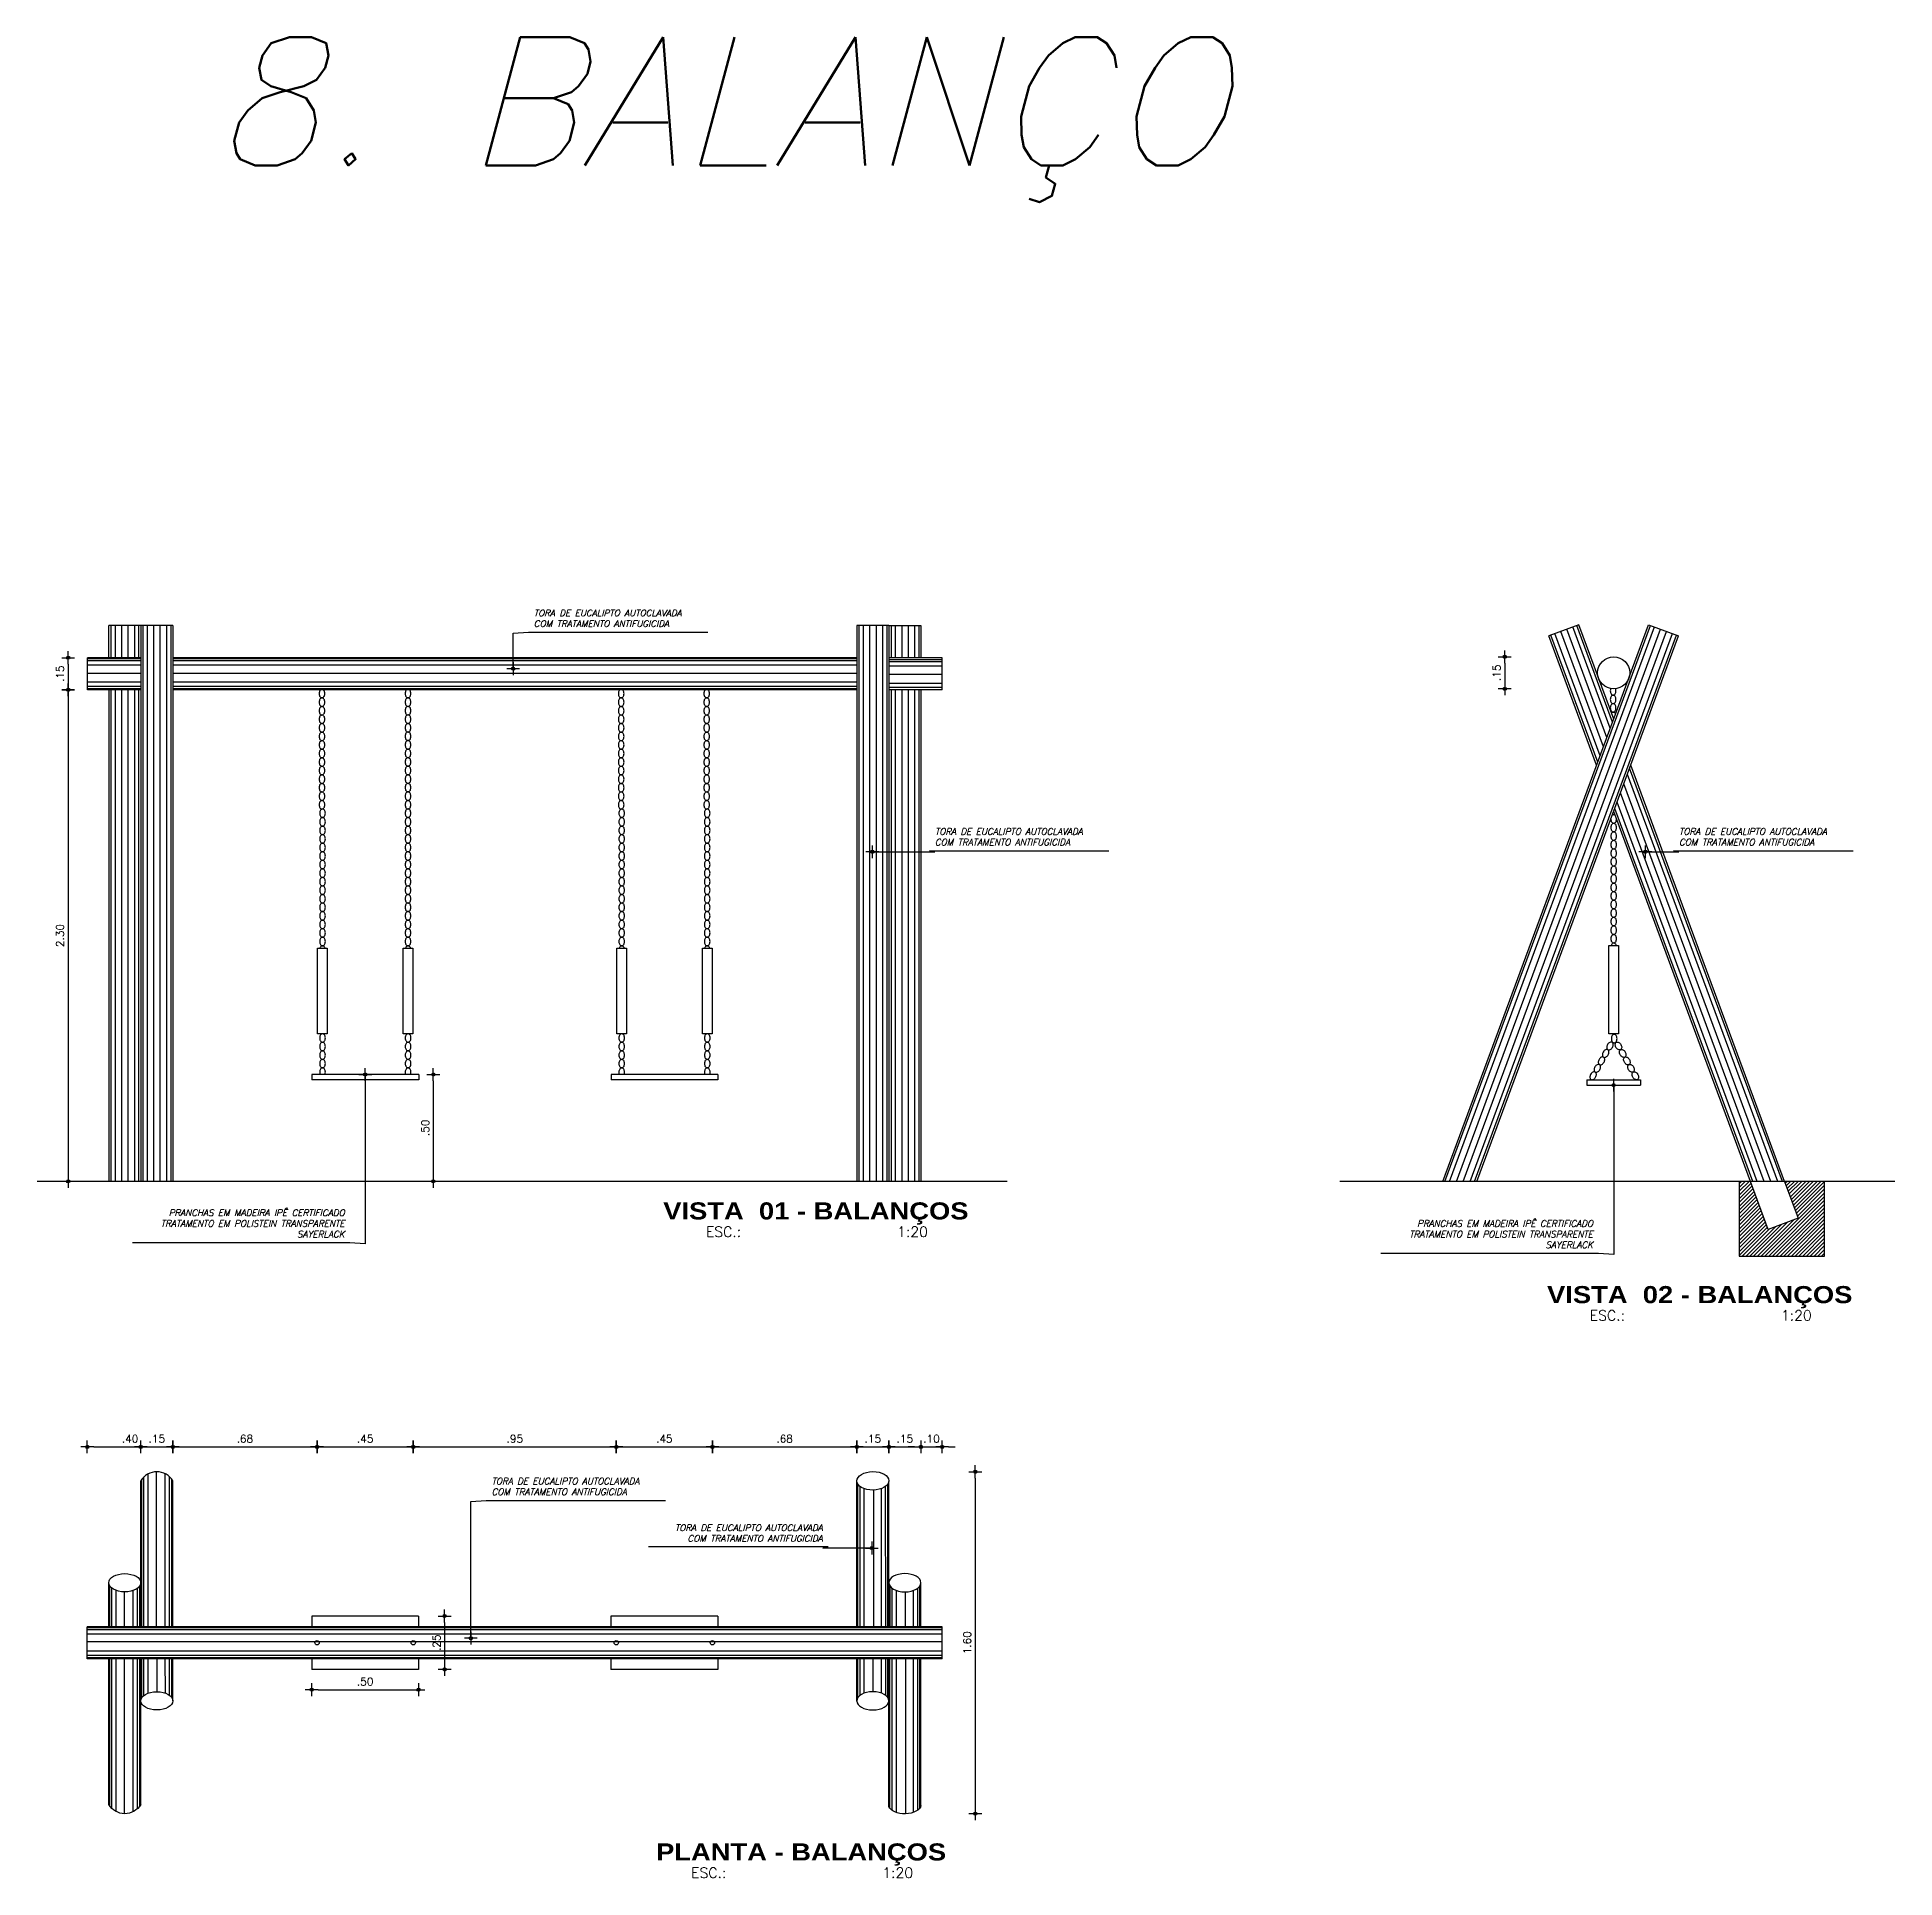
# Model space of a CAD drawing. Header units: millimetres. Extents: x 490 to 675, y -160 to -87.
# Drawn here: x 636.39 to 645.09, y -149.95 to -141.33 of the extents above; entities that cross this region are included whole.
import ezdxf
from ezdxf.enums import TextEntityAlignment as Align

# ---------------------------------------------------------------- set-up
doc = ezdxf.new("R2010")
doc.units = ezdxf.units.MM
doc.header["$LTSCALE"] = 2.5
doc.linetypes.add('DASHED2', pattern=[0.375, 0.25, -0.125])
for name, color, linetype in [('ARQ_COTAS', 1, 'Continuous'), ('ARQ_ESTRUTURA', 6, 'Continuous'), ('ARQ_HAT', 8, 'Continuous'), ('ARQ_PROJEÇÃO', 8, 'DASHED2'), ('ARQ_VISTA00', 8, 'Continuous'), ('ARQ_VISTA01', 7, 'Continuous'), ('ARQ_VISTA02', 2, 'Continuous'), ('COTAS', 1, 'Continuous'), ('TITULO', 2, 'Continuous')]:
    doc.layers.add(name, color=color, linetype=linetype)
doc.styles.add('COTA20', font='ROMANS.SHX')
doc.styles.add('COTA200', font='ROMANS.SHX')
doc.styles.add('ROMANS', font='romans', dxfattribs={"oblique": 15})
doc.styles.add('TIT200', font='')
doc.styles.get('TIT200').set_extended_font_data('Arial Black')
doc.dimstyles.new('Cota20', dxfattribs={"dimscale": 0, "dimtxt": 0.04, "dimasz": 0.03, "dimexe": 0.05, "dimexo": 0.2, "dimgap": 0.025, "dimtad": 1, "dimlfac": -1, "dimzin": 4, "dimdsep": 46, "dimtxsty": 'ROMANS', "dimblk": 'ARCHTICK', "dimcen": 0.075, "dimclrd": 256, "dimclre": 8, "dimclrt": 2, "dimadec": 0, "dimazin": 0, "dimtfac": 1.2, "dimtix": 1, "dimtmove": 2, "dimatfit": 3, "dimldrblk": 'DOT', "dimfxl": 0.2, "dimfxlon": 1, "dimtvp": 2, "dimtolj": 1, "dimtzin": 4, "dimarcsym": 0})
doc.dimstyles.new('COTA20$0', dxfattribs={"dimtxt": 0.036, "dimasz": 0.03, "dimexe": 0.05, "dimexo": 0.95, "dimgap": 0.02, "dimtad": 1, "dimzin": 4, "dimdsep": 46, "dimtxsty": 'COTA20', "dimblk": 'bola', "dimcen": 0.1, "dimdle": 0.05, "dimse1": 1, "dimse2": 1, "dimclrd": 256, "dimclre": 256, "dimclrt": 2, "dimadec": 0, "dimazin": 0, "dimtfac": 1, "dimtix": 1, "dimtmove": 2, "dimatfit": 3, "dimldrblk": 'USERTICK', "dimfxl": 1, "dimtvp": 3.125, "dimtolj": 1, "dimtzin": 4, "dimarcsym": 0})

msp = doc.modelspace()

# ---------------------------------------------------------------- texts
at = {"layer": 'ARQ_COTAS', "color": 4, "insert": (641.9654, -142.1058), "char_height": 0.6, "attachment_point": 9, "style": 'ROMANS'}
msp.add_mtext('8. BALANÇO', dxfattribs=at)
at = {"layer": 'ARQ_COTAS', "color": 2, "char_height": 0.03, "style": 'ROMANS'}
for s, insert, attachment_point in [('TORA DE EUCALIPTO AUTOCLAVADA\\PCOM TRATAMENTO ANTIFUGICIDA', (638.718, -144.0935), 7), ('TORA DE EUCALIPTO AUTOCLAVADA\\PCOM TRATAMENTO ANTIFUGICIDA', (640.5946, -145.1158), 7), ('TORA DE EUCALIPTO AUTOCLAVADA\\PCOM TRATAMENTO ANTIFUGICIDA', (644.0766, -145.1158), 7), ('PRANCHAS EM MADEIRA IPÊ CERTIFICADO\\PTRATAMENTO EM POLISTEIN TRANSPARENTE \\PSAYERLACK', (637.8328, -146.9498), 9), ('PRANCHAS EM MADEIRA IPÊ CERTIFICADO\\PTRATAMENTO EM POLISTEIN TRANSPARENTE \\PSAYERLACK', (643.6742, -146.9998), 9), ('TORA DE EUCALIPTO AUTOCLAVADA\\PCOM TRATAMENTO ANTIFUGICIDA', (638.5204, -148.1553), 7), ('TORA DE EUCALIPTO AUTOCLAVADA\\PCOM TRATAMENTO ANTIFUGICIDA', (640.0698, -148.3732), 9)]:
    msp.add_mtext(s, dxfattribs=dict(at, insert=insert, attachment_point=attachment_point))
at = {"layer": 'TITULO'}
for s, height, style, p in [('VISTA  01 - BALANÇOS', 0.08, 'TIT200', (640.0381, -146.826)), ('ESC.:                    1:20', 0.048, 'COTA200', (640.043, -146.9232)), ('VISTA  02 - BALANÇOS', 0.08, 'TIT200', (644.1736, -147.2176)), ('ESC.:                    1:20', 0.048, 'COTA200', (644.1785, -147.3148)), ('PLANTA - BALANÇOS', 0.08, 'TIT200', (639.9689, -149.8251)), ('ESC.:                    1:20', 0.048, 'COTA200', (639.9738, -149.9223))]:
    msp.add_text(s, height=height, dxfattribs=dict(at, style=style)).set_placement(p, align=Align.MIDDLE_CENTER)

# ---------------------------------------------------------------- blocks, each defined once
blk = doc.blocks.new('bola')
blk.add_hatch(color=0).paths.add_polyline_path([(-0.25, 0, 1), (0.25, 0, 1)])
at = {"color": 0}
for p, q in [((-1, 0), (-0.25, 0)), ((0, 1), (0, 0.25)), ((0.25, 0), (1, 0)), ((0, -0.25), (0, -1))]:
    blk.add_line(p, q, dxfattribs=at)
blk.add_circle((0, 0), 0.25, dxfattribs=at)
blk = doc.blocks.new('*D559')
at = {"layer": 'COTAS', "lineweight": -2}
blk.add_line((636.6591, -147.93), (636.9991, -147.93), dxfattribs=at)
at = {"layer": 'DEFPOINTS', "color": 0}
for p in [(637.0291, -147.93), (636.6291, -148.7713), (637.0291, -148.7713)]:
    blk.add_point(p, dxfattribs=at)
at = {"layer": 'COTAS', "lineweight": -2, "xscale": 0.03, "yscale": 0.03, "zscale": 0.03, "rotation": 180}
blk.add_blockref('bola', (636.6291, -147.93), dxfattribs=at)
at = {"layer": 'COTAS', "lineweight": -2, "xscale": 0.03, "yscale": 0.03, "zscale": 0.03}
blk.add_blockref('bola', (637.0291, -147.93), dxfattribs=at)
at = {"layer": 'COTAS', "color": 2, "insert": (636.8291, -147.892), "char_height": 0.036, "attachment_point": 5, "style": 'COTA20'}
blk.add_mtext('\\A1;.40', dxfattribs=at)
blk = doc.blocks.new('USERTICK')
at = {"color": 0}
for p, q in [((-1, 0), (1, 0)), ((0, 1), (0, -1))]:
    blk.add_line(p, q, dxfattribs=at)
blk.add_circle((0, 0), 0.25, dxfattribs=at)
blk = doc.blocks.new('*D560')
at = {"layer": 'COTAS', "lineweight": -2}
blk.add_line((636.9091, -147.93), (636.9991, -147.93), dxfattribs=at)
at = {"layer": 'DEFPOINTS', "color": 0}
for p in [(637.0291, -147.93), (636.8791, -148.0893), (637.0291, -148.5657)]:
    blk.add_point(p, dxfattribs=at)
at = {"layer": 'COTAS', "lineweight": -2, "xscale": 0.03, "yscale": 0.03, "zscale": 0.03, "rotation": 180}
blk.add_blockref('bola', (636.8791, -147.93), dxfattribs=at)
at = {"layer": 'COTAS', "lineweight": -2, "xscale": 0.03, "yscale": 0.03, "zscale": 0.03}
blk.add_blockref('bola', (637.0291, -147.93), dxfattribs=at)
at = {"layer": 'COTAS', "color": 2, "insert": (636.9541, -147.892), "char_height": 0.036, "attachment_point": 5, "style": 'COTA20'}
blk.add_mtext('\\A1;.15', dxfattribs=at)
blk = doc.blocks.new('*D561')
at = {"layer": 'COTAS', "lineweight": -2}
blk.add_line((637.0591, -147.93), (637.6741, -147.93), dxfattribs=at)
at = {"layer": 'DEFPOINTS', "color": 0}
for p in [(637.7041, -147.93), (637.0291, -148.5657), (637.7041, -148.8463)]:
    blk.add_point(p, dxfattribs=at)
at = {"layer": 'COTAS', "lineweight": -2, "xscale": 0.03, "yscale": 0.03, "zscale": 0.03, "rotation": 180}
blk.add_blockref('bola', (637.0291, -147.93), dxfattribs=at)
at = {"layer": 'COTAS', "lineweight": -2, "xscale": 0.03, "yscale": 0.03, "zscale": 0.03}
blk.add_blockref('bola', (637.7041, -147.93), dxfattribs=at)
at = {"layer": 'COTAS', "color": 2, "insert": (637.3666, -147.892), "char_height": 0.036, "attachment_point": 5, "style": 'COTA20'}
blk.add_mtext('\\A1;.68', dxfattribs=at)
blk = doc.blocks.new('*D562')
at = {"layer": 'COTAS', "lineweight": -2}
blk.add_line((637.7341, -147.93), (638.1241, -147.93), dxfattribs=at)
at = {"layer": 'DEFPOINTS', "color": 0}
for p in [(638.1541, -147.93), (637.7041, -148.8463), (638.1541, -148.8463)]:
    blk.add_point(p, dxfattribs=at)
at = {"layer": 'COTAS', "lineweight": -2, "xscale": 0.03, "yscale": 0.03, "zscale": 0.03, "rotation": 180}
blk.add_blockref('bola', (637.7041, -147.93), dxfattribs=at)
at = {"layer": 'COTAS', "lineweight": -2, "xscale": 0.03, "yscale": 0.03, "zscale": 0.03}
blk.add_blockref('bola', (638.1541, -147.93), dxfattribs=at)
at = {"layer": 'COTAS', "color": 2, "insert": (637.9291, -147.892), "char_height": 0.036, "attachment_point": 5, "style": 'COTA20'}
blk.add_mtext('\\A1;.45', dxfattribs=at)
blk = doc.blocks.new('*D563')
at = {"layer": 'COTAS', "lineweight": -2}
blk.add_line((638.1841, -147.93), (639.0741, -147.93), dxfattribs=at)
at = {"layer": 'DEFPOINTS', "color": 0}
for p in [(639.1041, -147.93), (638.1541, -148.8463), (639.1041, -148.8463)]:
    blk.add_point(p, dxfattribs=at)
at = {"layer": 'COTAS', "lineweight": -2, "xscale": 0.03, "yscale": 0.03, "zscale": 0.03, "rotation": 180}
blk.add_blockref('bola', (638.1541, -147.93), dxfattribs=at)
at = {"layer": 'COTAS', "lineweight": -2, "xscale": 0.03, "yscale": 0.03, "zscale": 0.03}
blk.add_blockref('bola', (639.1041, -147.93), dxfattribs=at)
at = {"layer": 'COTAS', "color": 2, "insert": (638.6291, -147.892), "char_height": 0.036, "attachment_point": 5, "style": 'COTA20'}
blk.add_mtext('\\A1;.95', dxfattribs=at)
blk = doc.blocks.new('*D564')
at = {"layer": 'COTAS', "lineweight": -2}
blk.add_line((639.1341, -147.93), (639.5241, -147.93), dxfattribs=at)
at = {"layer": 'DEFPOINTS', "color": 0}
for p in [(639.5541, -147.93), (639.1041, -148.8463), (639.5541, -148.8463)]:
    blk.add_point(p, dxfattribs=at)
at = {"layer": 'COTAS', "lineweight": -2, "xscale": 0.03, "yscale": 0.03, "zscale": 0.03, "rotation": 180}
blk.add_blockref('bola', (639.1041, -147.93), dxfattribs=at)
at = {"layer": 'COTAS', "lineweight": -2, "xscale": 0.03, "yscale": 0.03, "zscale": 0.03}
blk.add_blockref('bola', (639.5541, -147.93), dxfattribs=at)
at = {"layer": 'COTAS', "color": 2, "insert": (639.3291, -147.892), "char_height": 0.036, "attachment_point": 5, "style": 'COTA20'}
blk.add_mtext('\\A1;.45', dxfattribs=at)
blk = doc.blocks.new('*D565')
at = {"layer": 'COTAS', "lineweight": -2}
blk.add_line((639.5841, -147.93), (640.1996, -147.93), dxfattribs=at)
at = {"layer": 'DEFPOINTS', "color": 0}
for p in [(640.2296, -147.93), (640.2296, -148.7713), (639.5541, -148.8463)]:
    blk.add_point(p, dxfattribs=at)
at = {"layer": 'COTAS', "lineweight": -2, "xscale": 0.03, "yscale": 0.03, "zscale": 0.03, "rotation": 180}
blk.add_blockref('bola', (639.5541, -147.93), dxfattribs=at)
at = {"layer": 'COTAS', "lineweight": -2, "xscale": 0.03, "yscale": 0.03, "zscale": 0.03}
blk.add_blockref('bola', (640.2296, -147.93), dxfattribs=at)
at = {"layer": 'COTAS', "color": 2, "insert": (639.8919, -147.892), "char_height": 0.036, "attachment_point": 5, "style": 'COTA20'}
blk.add_mtext('\\A1;.68', dxfattribs=at)
blk = doc.blocks.new('*D566')
at = {"layer": 'COTAS', "lineweight": -2}
blk.add_line((640.2596, -147.93), (640.3496, -147.93), dxfattribs=at)
at = {"layer": 'DEFPOINTS', "color": 0}
for p in [(640.3796, -147.93), (640.2296, -148.7713), (640.3796, -148.7713)]:
    blk.add_point(p, dxfattribs=at)
at = {"layer": 'COTAS', "lineweight": -2, "xscale": 0.03, "yscale": 0.03, "zscale": 0.03, "rotation": 180}
blk.add_blockref('bola', (640.2296, -147.93), dxfattribs=at)
at = {"layer": 'COTAS', "lineweight": -2, "xscale": 0.03, "yscale": 0.03, "zscale": 0.03}
blk.add_blockref('bola', (640.3796, -147.93), dxfattribs=at)
at = {"layer": 'COTAS', "color": 2, "insert": (640.3046, -147.892), "char_height": 0.036, "attachment_point": 5, "style": 'COTA20'}
blk.add_mtext('\\A1;.15', dxfattribs=at)
blk = doc.blocks.new('*D567')
at = {"layer": 'COTAS', "lineweight": -2}
blk.add_line((640.4096, -147.93), (640.4996, -147.93), dxfattribs=at)
at = {"layer": 'DEFPOINTS', "color": 0}
for p in [(640.5296, -147.93), (640.3796, -148.7713), (640.5296, -148.7713)]:
    blk.add_point(p, dxfattribs=at)
at = {"layer": 'COTAS', "lineweight": -2, "xscale": 0.03, "yscale": 0.03, "zscale": 0.03, "rotation": 180}
blk.add_blockref('bola', (640.3796, -147.93), dxfattribs=at)
at = {"layer": 'COTAS', "lineweight": -2, "xscale": 0.03, "yscale": 0.03, "zscale": 0.03}
blk.add_blockref('bola', (640.5296, -147.93), dxfattribs=at)
at = {"layer": 'COTAS', "color": 2, "insert": (640.4546, -147.892), "char_height": 0.036, "attachment_point": 5, "style": 'COTA20'}
blk.add_mtext('\\A1;.15', dxfattribs=at)
blk = doc.blocks.new('*D568')
at = {"layer": 'COTAS', "lineweight": -2}
for p, q in [((640.4996, -147.93), (640.4696, -147.93)), ((640.5296, -147.93), (640.6291, -147.93)), ((640.6591, -147.93), (640.6891, -147.93))]:
    blk.add_line(p, q, dxfattribs=at)
at = {"layer": 'DEFPOINTS', "color": 0}
for p in [(640.6291, -147.93), (640.5296, -148.7713), (640.6291, -148.7713)]:
    blk.add_point(p, dxfattribs=at)
at = {"layer": 'COTAS', "lineweight": -2, "xscale": 0.03, "yscale": 0.03, "zscale": 0.03}
blk.add_blockref('bola', (640.5296, -147.93), dxfattribs=at)
at = {"layer": 'COTAS', "lineweight": -2, "xscale": 0.03, "yscale": 0.03, "zscale": 0.03, "rotation": 180}
blk.add_blockref('bola', (640.6291, -147.93), dxfattribs=at)
at = {"layer": 'COTAS', "color": 2, "insert": (640.5794, -147.892), "char_height": 0.036, "attachment_point": 5, "style": 'COTA20'}
blk.add_mtext('\\A1;.10', dxfattribs=at)
blk = doc.blocks.new('*D554')
at = {"layer": 'COTAS', "lineweight": -2}
blk.add_line((640.784, -148.0763), (640.784, -149.6163), dxfattribs=at)
at = {"layer": 'DEFPOINTS', "color": 0}
for p in [(640.2922, -148.0463), (640.4457, -149.6463), (640.784, -149.6463)]:
    blk.add_point(p, dxfattribs=at)
at = {"layer": 'COTAS', "lineweight": -2, "xscale": 0.03, "yscale": 0.03, "zscale": 0.03}
for p, rotation in [((640.784, -148.0463), 90), ((640.784, -149.6463), 270)]:
    blk.add_blockref('bola', p, dxfattribs=dict(at, rotation=rotation))
at = {"layer": 'COTAS', "color": 2, "insert": (640.746, -148.8463), "char_height": 0.036, "attachment_point": 5, "rotation": 90, "style": 'COTA20'}
blk.add_mtext('\\A1;1.60', dxfattribs=at)
blk = doc.blocks.new('*D569')
at = {"layer": 'ARQ_COTAS', "lineweight": -2}
blk.add_line((637.7091, -149.0661), (638.1491, -149.0661), dxfattribs=at)
at = {"layer": 'DEFPOINTS', "color": 0}
for p in [(637.6791, -148.9713), (638.1791, -148.9713), (638.1791, -149.0661)]:
    blk.add_point(p, dxfattribs=at)
at = {"layer": 'ARQ_COTAS', "lineweight": -2, "xscale": 0.03, "yscale": 0.03, "zscale": 0.03, "rotation": 180}
blk.add_blockref('bola', (637.6791, -149.0661), dxfattribs=at)
at = {"layer": 'ARQ_COTAS', "lineweight": -2, "xscale": 0.03, "yscale": 0.03, "zscale": 0.03}
blk.add_blockref('bola', (638.1791, -149.0661), dxfattribs=at)
at = {"layer": 'ARQ_COTAS', "color": 2, "insert": (637.9291, -149.0281), "char_height": 0.036, "attachment_point": 5, "style": 'COTA20'}
blk.add_mtext('\\A1;.50', dxfattribs=at)
blk = doc.blocks.new('*D570')
at = {"layer": 'ARQ_COTAS', "lineweight": -2}
blk.add_line((638.3011, -148.7513), (638.3011, -148.9413), dxfattribs=at)
at = {"layer": 'DEFPOINTS', "color": 0}
for p in [(638.1791, -148.7213), (638.1791, -148.9713), (638.3011, -148.9713)]:
    blk.add_point(p, dxfattribs=at)
at = {"layer": 'ARQ_COTAS', "lineweight": -2, "xscale": 0.03, "yscale": 0.03, "zscale": 0.03}
for p, rotation in [((638.3011, -148.7213), 90), ((638.3011, -148.9713), 270)]:
    blk.add_blockref('bola', p, dxfattribs=dict(at, rotation=rotation))
at = {"layer": 'ARQ_COTAS', "color": 2, "insert": (638.2631, -148.8463), "char_height": 0.036, "attachment_point": 5, "rotation": 90, "style": 'COTA20'}
blk.add_mtext('\\A1;.25', dxfattribs=at)
blk = doc.blocks.new('*D555')
at = {"layer": 'COTAS', "lineweight": -2}
blk.add_line((636.5397, -144.4177), (636.5397, -146.6577), dxfattribs=at)
at = {"layer": 'DEFPOINTS', "color": 0}
for p in [(636.6296, -144.3877), (636.5397, -146.6877), (636.6296, -146.6877)]:
    blk.add_point(p, dxfattribs=at)
at = {"layer": 'COTAS', "lineweight": -2, "xscale": 0.03, "yscale": 0.03, "zscale": 0.03}
for p, rotation in [((636.5397, -144.3877), 90), ((636.5397, -146.6877), 270)]:
    blk.add_blockref('bola', p, dxfattribs=dict(at, rotation=rotation))
at = {"layer": 'COTAS', "color": 2, "insert": (636.5017, -145.5377), "char_height": 0.036, "attachment_point": 5, "rotation": 90, "style": 'COTA20'}
blk.add_mtext('\\A1;2.30', dxfattribs=at)
blk = doc.blocks.new('*D556')
at = {"layer": 'COTAS', "lineweight": -2}
blk.add_line((636.5397, -144.2677), (636.5397, -144.3577), dxfattribs=at)
at = {"layer": 'DEFPOINTS', "color": 0}
for p in [(636.6296, -144.2377), (636.5397, -144.3877), (636.6296, -144.3877)]:
    blk.add_point(p, dxfattribs=at)
at = {"layer": 'COTAS', "lineweight": -2, "xscale": 0.03, "yscale": 0.03, "zscale": 0.03}
for p, rotation in [((636.5397, -144.2377), 90), ((636.5397, -144.3877), 270)]:
    blk.add_blockref('bola', p, dxfattribs=dict(at, rotation=rotation))
at = {"layer": 'COTAS', "color": 2, "insert": (636.5017, -144.3127), "char_height": 0.036, "attachment_point": 5, "rotation": 90, "style": 'COTA20'}
blk.add_mtext('\\A1;.15', dxfattribs=at)
blk = doc.blocks.new('*D557')
at = {"layer": 'COTAS', "lineweight": -2}
blk.add_line((638.248, -146.2177), (638.248, -146.6577), dxfattribs=at)
at = {"layer": 'DEFPOINTS', "color": 0}
for p in [(638.1796, -146.1877), (638.1796, -146.6877), (638.248, -146.6877)]:
    blk.add_point(p, dxfattribs=at)
at = {"layer": 'COTAS', "lineweight": -2, "xscale": 0.03, "yscale": 0.03, "zscale": 0.03}
for p, rotation in [((638.248, -146.1877), 90), ((638.248, -146.6877), 270)]:
    blk.add_blockref('bola', p, dxfattribs=dict(at, rotation=rotation))
at = {"layer": 'COTAS', "color": 2, "insert": (638.21, -146.4377), "char_height": 0.036, "attachment_point": 5, "rotation": 90, "style": 'COTA20'}
blk.add_mtext('\\A1;.50', dxfattribs=at)
blk = doc.blocks.new('*D558')
at = {"layer": 'COTAS', "lineweight": -2}
blk.add_line((643.2612, -144.2634), (643.2612, -144.3534), dxfattribs=at)
at = {"layer": 'DEFPOINTS', "color": 0}
for p in [(643.771, -144.2334), (643.2612, -144.3834), (643.771, -144.3834)]:
    blk.add_point(p, dxfattribs=at)
at = {"layer": 'COTAS', "lineweight": -2, "xscale": 0.03, "yscale": 0.03, "zscale": 0.03}
for p, rotation in [((643.2612, -144.2334), 90), ((643.2612, -144.3834), 270)]:
    blk.add_blockref('bola', p, dxfattribs=dict(at, rotation=rotation))
at = {"layer": 'COTAS', "color": 2, "insert": (643.2232, -144.3084), "char_height": 0.036, "attachment_point": 5, "rotation": 90, "style": 'COTA20'}
blk.add_mtext('\\A1;.15', dxfattribs=at)
blk = doc.blocks.new('DOT')
for p, q in [((-1, 0), (1, 0)), ((0, 1), (0, -1))]:
    blk.add_line(p, q)
blk.add_circle((0, 0), 0.25)

# ---------------------------------------------------------------- dimensions: what is measured, and where the dimension line sits
at = {"layer": 'ARQ_COTAS'}
dim = msp.add_linear_dim(base=(638.3011, -148.9713), p1=(638.1791, -148.7213), p2=(638.1791, -148.9713), angle=90, dimstyle='COTA20$0', dxfattribs=at)
dim.commit()
dim.dimension.update_dxf_attribs({"geometry": '*D570', "text_midpoint": (638.2631, -148.8463)})
dim = msp.add_linear_dim(base=(638.1791, -149.0661), p1=(637.6791, -148.9713), p2=(638.1791, -148.9713), dimstyle='COTA20$0', dxfattribs=at)
dim.commit()
dim.dimension.update_dxf_attribs({"geometry": '*D569', "text_midpoint": (637.9291, -149.0281)})
at = {"layer": 'COTAS'}
for base, p1, p2, picture, middle in [((636.5397, -144.3877), (636.6296, -144.2377), (636.6296, -144.3877), '*D556', (636.5017, -144.3127)), ((643.2612, -144.3834), (643.771, -144.2334), (643.771, -144.3834), '*D558', (643.2232, -144.3084)), ((636.5397, -146.6877), (636.6296, -144.3877), (636.6296, -146.6877), '*D555', (636.5017, -145.5377)), ((638.248, -146.6877), (638.1796, -146.1877), (638.1796, -146.6877), '*D557', (638.21, -146.4377)), ((640.784, -149.6463), (640.2922, -148.0463), (640.4457, -149.6463), '*D554', (640.746, -148.8463))]:
    dim = msp.add_linear_dim(base=base, p1=p1, p2=p2, angle=90, dimstyle='COTA20$0', dxfattribs=at)
    dim.commit()
    dim.dimension.update_dxf_attribs({"geometry": picture, "text_midpoint": middle})
for base, p1, p2, picture, middle in [((637.0291, -147.93), (636.6291, -148.7713), (637.0291, -148.7713), '*D559', (636.8291, -147.892)), ((637.0291, -147.93), (636.8791, -148.0893), (637.0291, -148.5657), '*D560', (636.9541, -147.892)), ((637.7041374, -147.9299939), (637.0291367, -148.5656789), (637.7041374, -148.8462783), '*D561', (637.3666371, -147.8919939)), ((638.1541, -147.93), (637.7041, -148.8463), (638.1541, -148.8463), '*D562', (637.9291, -147.892)), ((639.1041, -147.93), (638.1541, -148.8463), (639.1041, -148.8463), '*D563', (638.6291, -147.892)), ((639.5541, -147.93), (639.1041, -148.8463), (639.5541, -148.8463), '*D564', (639.3291, -147.892)), ((640.2296, -147.93), (639.5541, -148.8463), (640.2296, -148.7713), '*D565', (639.8919, -147.892)), ((640.3796, -147.93), (640.2296, -148.7713), (640.3796, -148.7713), '*D566', (640.3046, -147.892)), ((640.5296, -147.93), (640.3796, -148.7713), (640.5296, -148.7713), '*D567', (640.4546, -147.892)), ((640.6291, -147.93), (640.5296, -148.7713), (640.6291, -148.7713), '*D568', (640.5794, -147.892))]:
    dim = msp.add_linear_dim(base=base, p1=p1, p2=p2, dimstyle='COTA20$0', dxfattribs=at)
    dim.commit()
    dim.dimension.update_dxf_attribs({"geometry": picture, "text_midpoint": middle})

# ---------------------------------------------------------------- hatches: boundary and pattern name
at = {"layer": 'ARQ_HAT'}
h = msp.add_hatch(dxfattribs=at)
h.set_pattern_fill('ANSI31', color=256, scale=0.1, angle=0.00013, style=0)
h.set_pattern_definition([(45.00012875, (-1551.839795, 1326.349716), (-0.00883885463, 0.0088388149), [])])
h.paths.add_polyline_path([(644.3577, -146.6877), (644.3577, -147.0377), (644.7577, -147.0377), (644.7577, -146.6877), (644.571, -146.6877), (644.6348, -146.8603), (644.4941, -146.9123), (644.411, -146.6877)])

# ---------------------------------------------------------------- linework, layer by layer
at = {"layer": 'ARQ_ESTRUTURA'}
for p, q in [((640.9324, -146.6877), (636.3944, -146.6877)), ((645.0865, -146.6877), (642.4896, -146.6877))]:
    msp.add_line(p, q, dxfattribs=at)
at = {"layer": 'ARQ_HAT'}
for p, q in [((636.7391, -144.0877), (636.7391, -144.2377)), ((636.7591, -144.0877), (636.7591, -144.2377)), ((636.7891, -144.0877), (636.7891, -144.2377)), ((636.8191, -144.0877), (636.8191, -144.2377)), ((636.8491, -144.0877), (636.8491, -144.2377)), ((636.8691, -144.0877), (636.8691, -144.2377)), ((636.8891, -144.0877), (636.8891, -146.6877)), ((636.9091, -144.0877), (636.9091, -146.6877)), ((636.9391, -144.0877), (636.9391, -146.6877)), ((636.9691, -144.0877), (636.9691, -146.6877)), ((636.9991, -144.0877), (636.9991, -146.6877)), ((637.0191, -144.0877), (637.0191, -146.6877)), ((640.2396, -144.0877), (640.2396, -146.6877)), ((640.2596, -144.0877), (640.2596, -146.6877)), ((640.2896, -144.0877), (640.2896, -146.6877)), ((640.3196, -144.0877), (640.3196, -146.6877)), ((640.3496, -144.0877), (640.3496, -146.6877)), ((640.3696, -144.0877), (640.3696, -146.6877)), ((640.3896, -144.0877), (640.3896, -144.2377)), ((640.4096, -144.0877), (640.4096, -144.2377)), ((640.4396, -144.0877), (640.4396, -144.2377)), ((640.4696, -144.0877), (640.4696, -144.2377)), ((640.4996, -144.0877), (640.4996, -144.2377)), ((640.5196, -144.0877), (640.5196, -144.2377)), ((642.9816, -146.6877), (643.9435, -144.0869)), ((643.003, -146.6877), (643.9623, -144.0938)), ((643.0349, -146.6877), (643.9904, -144.1042)), ((643.0669, -146.6877), (644.0186, -144.1146)), ((643.723, -144.6543), (643.5234, -144.1146)), ((643.739, -144.6111), (643.5515, -144.1042)), ((643.755, -144.5679), (643.5796, -144.0938)), ((643.7656, -144.539), (643.5984, -144.0869)), ((643.0989, -146.6877), (644.0467, -144.125)), ((643.1202, -146.6877), (644.0654, -144.132)), ((643.6963, -144.7264), (643.4765, -144.132)), ((643.707, -144.6976), (643.4952, -144.125)), ((636.8791, -144.2427), (636.6296, -144.2427)), ((636.8791, -144.2527), (636.6296, -144.2527)), ((636.8791, -144.2727), (636.6296, -144.2727)), ((640.2296, -144.2427), (637.0291, -144.2427)), ((640.2296, -144.2527), (637.0291, -144.2527)), ((640.2296, -144.2727), (637.0291, -144.2727)), ((640.6296, -144.2477), (640.3796, -144.2477)), ((640.6296, -144.2577), (640.3796, -144.2577)), ((640.6296, -144.2777), (640.3796, -144.2777)), ((636.8791, -144.3117), (636.6296, -144.3117)), ((636.8791, -144.3527), (636.6296, -144.3527)), ((636.8791, -144.3727), (636.6296, -144.3727)), ((640.2296, -144.3117), (637.0291, -144.3117)), ((640.2296, -144.3527), (637.0291, -144.3527)), ((640.2296, -144.3727), (637.0291, -144.3727)), ((640.6296, -144.3167), (640.3796, -144.3167)), ((640.6296, -144.3577), (640.3796, -144.3577)), ((636.8791, -144.3827), (636.6296, -144.3827)), ((636.7391, -144.3877), (636.7391, -146.6877)), ((636.7591, -144.3877), (636.7591, -146.6877)), ((636.7891, -144.3877), (636.7891, -146.6877)), ((636.8191, -144.3877), (636.8191, -146.6877)), ((636.8491, -144.3877), (636.8491, -146.6877)), ((636.8691, -144.3877), (636.8691, -146.6877)), ((640.2296, -144.3827), (637.0291, -144.3827)), ((640.6296, -144.3777), (640.3796, -144.3777)), ((640.6296, -144.3877), (640.3796, -144.3877)), ((640.3896, -144.3877), (640.3896, -146.6877)), ((640.4096, -144.3877), (640.4096, -146.6877)), ((640.4396, -144.3877), (640.4396, -146.6877)), ((640.4696, -144.3877), (640.4696, -146.6877)), ((640.4996, -144.3877), (640.4996, -146.6877)), ((640.5196, -144.3877), (640.5196, -146.6877)), ((644.539, -146.6877), (643.8349, -144.7841)), ((644.5603, -146.6877), (643.8456, -144.7552)), ((644.475, -146.6877), (643.8029, -144.8706)), ((644.507, -146.6877), (643.8189, -144.8273)), ((644.4217, -146.6877), (643.7763, -144.9426)), ((644.443, -146.6877), (643.787, -144.9138)), ((636.8841, -148.7713), (636.8841, -148.0816)), ((636.8941, -148.7713), (636.8941, -148.0702)), ((636.9141, -148.7713), (636.9141, -148.056)), ((636.9523, -148.7713), (636.9523, -148.0463)), ((636.9941, -148.7713), (636.9941, -148.0562)), ((637.0141, -148.7713), (637.0141, -148.0707)), ((637.0241, -148.7713), (637.0241, -148.0823)), ((640.2346, -148.7713), (640.2346, -148.1048)), ((640.3746, -148.7713), (640.3745, -148.1043)), ((640.2446, -148.7713), (640.2446, -148.1152)), ((640.2646, -148.7713), (640.2646, -148.1256)), ((640.3088, -148.771), (640.3087, -148.1316)), ((640.3446, -148.7711), (640.3445, -148.1249)), ((640.3646, -148.7712), (640.3645, -148.1145)), ((636.8026, -148.523), (636.8026, -148.5227)), ((636.7341, -148.7713), (636.7341, -148.581)), ((636.7441, -148.7713), (636.7441, -148.5913)), ((636.7641, -148.7713), (636.7641, -148.6018)), ((636.8026, -148.7713), (636.8026, -148.6084)), ((636.8441, -148.7713), (636.8441, -148.6018)), ((636.8641, -148.7713), (636.8641, -148.5913)), ((636.8741, -148.7713), (636.8741, -148.581)), ((640.3855, -148.7713), (640.3855, -148.5823)), ((640.3955, -148.7713), (640.3955, -148.592)), ((640.4155, -148.7714), (640.4155, -148.6021)), ((640.4574, -148.7713), (640.4574, -148.6083)), ((640.4946, -148.7713), (640.4946, -148.6018)), ((640.5146, -148.7713), (640.5146, -148.5913)), ((640.5246, -148.7713), (640.5246, -148.581)), ((640.6291, -148.7763), (636.6291, -148.7763)), ((640.6291, -148.7863), (636.6291, -148.7863)), ((640.6291, -148.8063), (636.6291, -148.8063)), ((640.6291, -148.8425), (636.6291, -148.8425)), ((640.6291, -148.8863), (636.6291, -148.8863)), ((640.6291, -148.9063), (636.6291, -148.9063)), ((640.6291, -148.9163), (636.6291, -148.9163)), ((636.7341, -149.6109), (636.7341, -148.9213)), ((636.7441, -149.6222), (636.7441, -148.9213)), ((636.7641, -149.6365), (636.7641, -148.9213)), ((636.8024, -149.6463), (636.8024, -148.9213)), ((636.8441, -149.6366), (636.8441, -148.9213)), ((636.8641, -149.6224), (636.8641, -148.9213)), ((636.8741, -149.611), (636.8741, -148.9213)), ((636.8841, -149.1031), (636.8841, -148.9213)), ((636.8941, -149.0927), (636.8941, -148.9213)), ((636.9141, -149.0821), (636.9141, -148.9213)), ((636.956, -149.0755), (636.9559, -148.9213)), ((636.9943, -149.082), (636.9941, -148.9213)), ((637.0143, -149.0925), (637.0141, -148.9213)), ((637.0243, -149.1028), (637.0241, -148.9213)), ((640.2346, -149.1026), (640.2346, -148.9213)), ((640.2446, -149.0924), (640.2446, -148.9213)), ((640.2646, -149.082), (640.2646, -148.9213)), ((640.3054, -149.0755), (640.3054, -148.9213)), ((640.3446, -149.0821), (640.3446, -148.9213)), ((640.3646, -149.0927), (640.3646, -148.9213)), ((640.3746, -149.1031), (640.3746, -148.9213)), ((640.3846, -149.6218), (640.3846, -148.9213)), ((640.3946, -149.6311), (640.3946, -148.9213)), ((640.4146, -149.6409), (640.4146, -148.9213)), ((640.4583, -149.6469), (640.4583, -148.9213)), ((640.4946, -149.6402), (640.4946, -148.9213)), ((640.5146, -149.6297), (640.5146, -148.9213)), ((640.5246, -149.6197), (640.5246, -148.9213))]:
    msp.add_line(p, q, dxfattribs=at)
for points in [[(643.7572, -144.3821, 0.032806), (643.7563, -144.3848, 0.067159), (643.7552, -144.3927, 0.067159), (643.7563, -144.4007, 0.079572), (643.7591, -144.4069, 0.107133), (643.7637, -144.4114, 0.140422), (643.7685, -144.4127, 0.140422), (643.7732, -144.4114, 0.107133), (643.7779, -144.4069, 0.079572), (643.7807, -144.4007, 0.067159), (643.7818, -144.3927, 0.067159), (643.7807, -144.3848, 0.023774), (643.78, -144.3828)], [(643.7795, -144.5015, 0.039083), (643.7779, -144.4986, 0.107133), (643.7732, -144.4941, 0.140422), (643.7685, -144.4927, 0.140422), (643.7637, -144.4941, 0.066222), (643.7606, -144.4967, 0.066222)]]:
    msp.add_lwpolyline(points, format="xyb", dxfattribs=at)
for points in [[(643.7685, -144.4527, 0.140422), (643.7732, -144.4514, 0.107133), (643.7779, -144.4469, 0.079572), (643.7807, -144.4407, 0.067159), (643.7818, -144.4327, 0.067159), (643.7807, -144.4248, 0.079572), (643.7779, -144.4186, 0.107133), (643.7732, -144.4141, 0.140422), (643.7685, -144.4127, 0.140422), (643.7637, -144.4141, 0.107133), (643.7591, -144.4186, 0.079572), (643.7563, -144.4248, 0.067159), (643.7552, -144.4327, 0.067159), (643.7563, -144.4407, 0.079572), (643.7591, -144.4469, 0.107133), (643.7637, -144.4514, 0.140422)], [(643.7685, -144.4927, 0.140422), (643.7732, -144.4914, 0.107133), (643.7779, -144.4869, 0.079572), (643.7807, -144.4807, 0.067159), (643.7818, -144.4727, 0.067159), (643.7807, -144.4648, 0.079572), (643.7779, -144.4586, 0.107133), (643.7732, -144.4541, 0.140422), (643.7685, -144.4527, 0.140422), (643.7637, -144.4541, 0.107133), (643.7591, -144.4586, 0.079572), (643.7563, -144.4648, 0.067159), (643.7552, -144.4727, 0.067159), (643.7563, -144.4807, 0.079572), (643.7591, -144.4869, 0.107133), (643.7637, -144.4914, 0.140422)]]:
    msp.add_lwpolyline(points, format="xyb", close=True, dxfattribs=at)
at = {"layer": 'ARQ_PROJEÇÃO'}
for p, q in [((644.4941, -146.9123), (644.411, -146.6877)), ((644.571, -146.6877), (644.6348, -146.8603)), ((644.6348, -146.8603), (644.4941, -146.9123))]:
    msp.add_line(p, q, dxfattribs=at)
msp.add_lwpolyline([(644.3577, -146.6877), (644.3577, -147.0377), (644.7577, -147.0377), (644.7577, -146.6877)], dxfattribs=at)
at = {"layer": 'ARQ_VISTA00'}
for points in [[(637.7216, -144.3877, 0.092884), (637.7177, -144.3917, 0.079572), (637.7149, -144.3979, 0.067159), (637.7138, -144.4059, 0.067159), (637.7149, -144.4138, 0.079572), (637.7177, -144.42, 0.107133), (637.7223, -144.4245, 0.140422), (637.7271, -144.4259, 0.140422), (637.7319, -144.4245, 0.107133), (637.7365, -144.42, 0.079572), (637.7393, -144.4138, 0.067159), (637.7404, -144.4059, 0.067159), (637.7393, -144.3979, 0.079572), (637.7365, -144.3917, 0.092884), (637.7326, -144.3877)], [(638.1236, -144.3877, 0.08315), (638.1202, -144.3914, 0.079572), (638.1174, -144.3976, 0.067159), (638.1163, -144.4055, 0.067159), (638.1174, -144.4135, 0.079572), (638.1202, -144.4197, 0.107133), (638.1248, -144.4242, 0.140422), (638.1296, -144.4255, 0.140422), (638.1343, -144.4242, 0.107133), (638.139, -144.4197, 0.079572), (638.1418, -144.4135, 0.067159), (638.1429, -144.4055, 0.067159), (638.1418, -144.3976, 0.079572), (638.139, -144.3914, 0.08315), (638.1355, -144.3877)], [(639.1216, -144.3877, 0.092884), (639.1177, -144.3917, 0.079572), (639.1149, -144.3979, 0.067159), (639.1138, -144.4059, 0.067159), (639.1149, -144.4138, 0.079572), (639.1177, -144.42, 0.107133), (639.1223, -144.4245, 0.140422), (639.1271, -144.4259, 0.140422), (639.1319, -144.4245, 0.107133), (639.1365, -144.42, 0.079572), (639.1393, -144.4138, 0.067159), (639.1404, -144.4059, 0.067159), (639.1393, -144.3979, 0.079572), (639.1365, -144.3917, 0.092884), (639.1326, -144.3877)], [(639.5216, -144.3877, 0.092884), (639.5177, -144.3917, 0.079572), (639.5149, -144.3979, 0.067159), (639.5138, -144.4059, 0.067159), (639.5149, -144.4138, 0.079572), (639.5177, -144.42, 0.107133), (639.5223, -144.4245, 0.140422), (639.5271, -144.4259, 0.140422), (639.5319, -144.4245, 0.107133), (639.5365, -144.42, 0.079572), (639.5393, -144.4138, 0.067159), (639.5404, -144.4059, 0.067159), (639.5393, -144.3979, 0.079572), (639.5365, -144.3917, 0.092884), (639.5326, -144.3877)], [(643.7659, -144.9708, 0.006474), (643.7662, -144.971, 0.140422), (643.771, -144.9724, 0.140422), (643.7757, -144.971, 0.006474), (643.7761, -144.9708, 0.006474)], [(643.7577, -144.9929, 0.062855), (643.7588, -145.0004, 0.079572), (643.7616, -145.0065, 0.107133), (643.7662, -145.011, 0.140422), (643.771, -145.0124, 0.140422), (643.7757, -145.011, 0.107133), (643.7803, -145.0065, 0.079572), (643.7832, -145.0004, 0.062855), (643.7842, -144.9929)], [(637.7416, -145.5969, 0.071372), (637.739, -145.5914, 0.107133), (637.7344, -145.5869, 0.140422), (637.7296, -145.5855, 0.140422), (637.7248, -145.5869, 0.107133), (637.7202, -145.5914, 0.071372), (637.7176, -145.5969, 0.071372)], [(638.1416, -145.5969, 0.071372), (638.139, -145.5914, 0.107133), (638.1343, -145.5869, 0.140422), (638.1296, -145.5855, 0.140422), (638.1248, -145.5869, 0.107133), (638.1202, -145.5914, 0.071372), (638.1176, -145.5969)], [(639.1416, -145.5969, 0.071372), (639.139, -145.5914, 0.107133), (639.1344, -145.5869, 0.140422), (639.1296, -145.5855, 0.140422), (639.1248, -145.5869, 0.107133), (639.1202, -145.5914, 0.071372), (639.1176, -145.5969)], [(639.5416, -145.5969, 0.071372), (639.539, -145.5914, 0.107133), (639.5344, -145.5869, 0.140422), (639.5296, -145.5855, 0.140422), (639.5248, -145.5869, 0.107133), (639.5202, -145.5914, 0.071372), (639.5176, -145.5969, 0.071372)], [(643.7831, -145.5841, 0.075703), (643.7803, -145.5783, 0.107133), (643.7757, -145.5738, 0.140422), (643.771, -145.5724, 0.140422), (643.7662, -145.5738, 0.107133), (643.7616, -145.5783, 0.075703), (643.7589, -145.5841)], [(637.7408, -146.1877, 0.035386), (637.7418, -146.1848, 0.067159), (637.7429, -146.1769, 0.067159), (637.7418, -146.1689, 0.079572), (637.739, -146.1627, 0.107133), (637.7344, -146.1583, 0.140422), (637.7296, -146.1569, 0.140422), (637.7248, -146.1583, 0.107133), (637.7202, -146.1627, 0.079572), (637.7174, -146.1689, 0.067159), (637.7163, -146.1769, 0.067159), (637.7174, -146.1848, 0.035386), (637.7184, -146.1877, 0.035386)], [(638.1411, -146.1877, 0.03539), (638.1421, -146.1848, 0.067159), (638.1432, -146.1769, 0.067159), (638.1421, -146.1689, 0.079572), (638.1393, -146.1627, 0.107133), (638.1347, -146.1583, 0.140422), (638.1299, -146.1569, 0.140422), (638.1251, -146.1583, 0.107133), (638.1205, -146.1627, 0.079572), (638.1177, -146.1689, 0.067159), (638.1166, -146.1769, 0.067159), (638.1177, -146.1848, 0.03539), (638.1187, -146.1877, 0.03539)], [(639.1408, -146.1877, 0.0354), (639.1418, -146.1848, 0.067159), (639.1429, -146.1769, 0.067159), (639.1418, -146.1689, 0.079572), (639.139, -146.1627, 0.107133), (639.1344, -146.1582, 0.140422), (639.1296, -146.1569, 0.140422), (639.1248, -146.1582, 0.107133), (639.1202, -146.1627, 0.079572), (639.1174, -146.1689, 0.067159), (639.1163, -146.1769, 0.067159), (639.1174, -146.1848, 0.0354), (639.1184, -146.1877, 0.0354)], [(639.5411, -146.1877, 0.035399), (639.5421, -146.1848, 0.067159), (639.5432, -146.1769, 0.067159), (639.5421, -146.1689, 0.079572), (639.5393, -146.1627, 0.107133), (639.5347, -146.1582, 0.140422), (639.5299, -146.1569, 0.140422), (639.5251, -146.1582, 0.107133), (639.5205, -146.1627, 0.079572), (639.5177, -146.1689, 0.067159), (639.5166, -146.1769, 0.067159), (639.5177, -146.1848, 0.035399), (639.5187, -146.1877, 0.035399)]]:
    msp.add_lwpolyline(points, format="xyb", dxfattribs=at)
for points in [[(637.7271, -144.4659, 0.140422), (637.7319, -144.4645, 0.107133), (637.7365, -144.46, 0.079572), (637.7393, -144.4538, 0.067159), (637.7404, -144.4459, 0.067159), (637.7393, -144.4379, 0.079572), (637.7365, -144.4317, 0.107133), (637.7319, -144.4272, 0.140422), (637.7271, -144.4259, 0.140422), (637.7223, -144.4272, 0.107133), (637.7177, -144.4317, 0.079572), (637.7149, -144.4379, 0.067159), (637.7138, -144.4459, 0.067159), (637.7149, -144.4538, 0.079572), (637.7177, -144.46, 0.107133), (637.7223, -144.4645, 0.140422)], [(638.1296, -144.4655, 0.140422), (638.1343, -144.4642, 0.107133), (638.139, -144.4597, 0.079572), (638.1418, -144.4535, 0.067159), (638.1429, -144.4455, 0.067159), (638.1418, -144.4376, 0.079572), (638.139, -144.4314, 0.107133), (638.1343, -144.4269, 0.140422), (638.1296, -144.4255, 0.140422), (638.1248, -144.4269, 0.107133), (638.1202, -144.4314, 0.079572), (638.1174, -144.4376, 0.067159), (638.1163, -144.4455, 0.067159), (638.1174, -144.4535, 0.079572), (638.1202, -144.4597, 0.107133), (638.1248, -144.4642, 0.140422)], [(639.1271, -144.4659, 0.140422), (639.1319, -144.4645, 0.107133), (639.1365, -144.46, 0.079572), (639.1393, -144.4538, 0.067159), (639.1404, -144.4459, 0.067159), (639.1393, -144.4379, 0.079572), (639.1365, -144.4317, 0.107133), (639.1319, -144.4272, 0.140422), (639.1271, -144.4259, 0.140422), (639.1223, -144.4272, 0.107133), (639.1177, -144.4317, 0.079572), (639.1149, -144.4379, 0.067159), (639.1138, -144.4459, 0.067159), (639.1149, -144.4538, 0.079572), (639.1177, -144.46, 0.107133), (639.1223, -144.4645, 0.140422)], [(639.5271, -144.4659, 0.140422), (639.5319, -144.4645, 0.107133), (639.5365, -144.46, 0.079572), (639.5393, -144.4538, 0.067159), (639.5404, -144.4459, 0.067159), (639.5393, -144.4379, 0.079572), (639.5365, -144.4317, 0.107133), (639.5319, -144.4272, 0.140422), (639.5271, -144.4259, 0.140422), (639.5223, -144.4272, 0.107133), (639.5177, -144.4317, 0.079572), (639.5149, -144.4379, 0.067159), (639.5138, -144.4459, 0.067159), (639.5149, -144.4538, 0.079572), (639.5177, -144.46, 0.107133), (639.5223, -144.4645, 0.140422)], [(637.7271, -144.5059, 0.140422), (637.7319, -144.5045, 0.107133), (637.7365, -144.5, 0.079572), (637.7393, -144.4938, 0.067159), (637.7404, -144.4859, 0.067159), (637.7393, -144.4779, 0.079572), (637.7365, -144.4717, 0.107133), (637.7319, -144.4672, 0.140422), (637.7271, -144.4659, 0.140422), (637.7223, -144.4672, 0.107133), (637.7177, -144.4717, 0.079572), (637.7149, -144.4779, 0.067159), (637.7138, -144.4859, 0.067159), (637.7149, -144.4938, 0.079572), (637.7177, -144.5, 0.107133), (637.7223, -144.5045, 0.140422)], [(637.7271, -144.5459, 0.140422), (637.7319, -144.5445, 0.107133), (637.7365, -144.54, 0.079572), (637.7393, -144.5338, 0.067159), (637.7404, -144.5259, 0.067159), (637.7393, -144.5179, 0.079572), (637.7365, -144.5117, 0.107133), (637.7319, -144.5072, 0.140422), (637.7271, -144.5059, 0.140422), (637.7223, -144.5072, 0.107133), (637.7177, -144.5117, 0.079572), (637.7149, -144.5179, 0.067159), (637.7138, -144.5259, 0.067159), (637.7149, -144.5338, 0.079572), (637.7177, -144.54, 0.107133), (637.7223, -144.5445, 0.140422)], [(637.7271, -144.5859, 0.140422), (637.7319, -144.5845, 0.107133), (637.7365, -144.58, 0.079572), (637.7393, -144.5738, 0.067159), (637.7404, -144.5659, 0.067159), (637.7393, -144.5579, 0.079572), (637.7365, -144.5517, 0.107133), (637.7319, -144.5472, 0.140422), (637.7271, -144.5459, 0.140422), (637.7223, -144.5472, 0.107133), (637.7177, -144.5517, 0.079572), (637.7149, -144.5579, 0.067159), (637.7138, -144.5659, 0.067159), (637.7149, -144.5738, 0.079572), (637.7177, -144.58, 0.107133), (637.7223, -144.5845, 0.140422)], [(638.1296, -144.5055, 0.140422), (638.1343, -144.5042, 0.107133), (638.139, -144.4997, 0.079572), (638.1418, -144.4935, 0.067159), (638.1429, -144.4855, 0.067159), (638.1418, -144.4776, 0.079572), (638.139, -144.4714, 0.107133), (638.1343, -144.4669, 0.140422), (638.1296, -144.4655, 0.140422), (638.1248, -144.4669, 0.107133), (638.1202, -144.4714, 0.079572), (638.1174, -144.4776, 0.067159), (638.1163, -144.4855, 0.067159), (638.1174, -144.4935, 0.079572), (638.1202, -144.4997, 0.107133), (638.1248, -144.5042, 0.140422)], [(638.1296, -144.5455, 0.140422), (638.1343, -144.5442, 0.107133), (638.139, -144.5397, 0.079572), (638.1418, -144.5335, 0.067159), (638.1429, -144.5255, 0.067159), (638.1418, -144.5176, 0.079572), (638.139, -144.5114, 0.107133), (638.1343, -144.5069, 0.140422), (638.1296, -144.5055, 0.140422), (638.1248, -144.5069, 0.107133), (638.1202, -144.5114, 0.079572), (638.1174, -144.5176, 0.067159), (638.1163, -144.5255, 0.067159), (638.1174, -144.5335, 0.079572), (638.1202, -144.5397, 0.107133), (638.1248, -144.5442, 0.140422)], [(638.1296, -144.5855, 0.140422), (638.1343, -144.5842, 0.107133), (638.139, -144.5797, 0.079572), (638.1418, -144.5735, 0.067159), (638.1429, -144.5655, 0.067159), (638.1418, -144.5576, 0.079572), (638.139, -144.5514, 0.107133), (638.1343, -144.5469, 0.140422), (638.1296, -144.5455, 0.140422), (638.1248, -144.5469, 0.107133), (638.1202, -144.5514, 0.079572), (638.1174, -144.5576, 0.067159), (638.1163, -144.5655, 0.067159), (638.1174, -144.5735, 0.079572), (638.1202, -144.5797, 0.107133), (638.1248, -144.5842, 0.140422)], [(639.1271, -144.5059, 0.140422), (639.1319, -144.5045, 0.107133), (639.1365, -144.5, 0.079572), (639.1393, -144.4938, 0.067159), (639.1404, -144.4859, 0.067159), (639.1393, -144.4779, 0.079572), (639.1365, -144.4717, 0.107133), (639.1319, -144.4672, 0.140422), (639.1271, -144.4659, 0.140422), (639.1223, -144.4672, 0.107133), (639.1177, -144.4717, 0.079572), (639.1149, -144.4779, 0.067159), (639.1138, -144.4859, 0.067159), (639.1149, -144.4938, 0.079572), (639.1177, -144.5, 0.107133), (639.1223, -144.5045, 0.140422)], [(639.1271, -144.5459, 0.140422), (639.1319, -144.5445, 0.107133), (639.1365, -144.54, 0.079572), (639.1393, -144.5338, 0.067159), (639.1404, -144.5259, 0.067159), (639.1393, -144.5179, 0.079572), (639.1365, -144.5117, 0.107133), (639.1319, -144.5072, 0.140422), (639.1271, -144.5059, 0.140422), (639.1223, -144.5072, 0.107133), (639.1177, -144.5117, 0.079572), (639.1149, -144.5179, 0.067159), (639.1138, -144.5259, 0.067159), (639.1149, -144.5338, 0.079572), (639.1177, -144.54, 0.107133), (639.1223, -144.5445, 0.140422)], [(639.1271, -144.5859, 0.140422), (639.1319, -144.5845, 0.107133), (639.1365, -144.58, 0.079572), (639.1393, -144.5738, 0.067159), (639.1404, -144.5659, 0.067159), (639.1393, -144.5579, 0.079572), (639.1365, -144.5517, 0.107133), (639.1319, -144.5472, 0.140422), (639.1271, -144.5459, 0.140422), (639.1223, -144.5472, 0.107133), (639.1177, -144.5517, 0.079572), (639.1149, -144.5579, 0.067159), (639.1138, -144.5659, 0.067159), (639.1149, -144.5738, 0.079572), (639.1177, -144.58, 0.107133), (639.1223, -144.5845, 0.140422)], [(639.5271, -144.5059, 0.140422), (639.5319, -144.5045, 0.107133), (639.5365, -144.5, 0.079572), (639.5393, -144.4938, 0.067159), (639.5404, -144.4859, 0.067159), (639.5393, -144.4779, 0.079572), (639.5365, -144.4717, 0.107133), (639.5319, -144.4672, 0.140422), (639.5271, -144.4659, 0.140422), (639.5223, -144.4672, 0.107133), (639.5177, -144.4717, 0.079572), (639.5149, -144.4779, 0.067159), (639.5138, -144.4859, 0.067159), (639.5149, -144.4938, 0.079572), (639.5177, -144.5, 0.107133), (639.5223, -144.5045, 0.140422)], [(639.5271, -144.5459, 0.140422), (639.5319, -144.5445, 0.107133), (639.5365, -144.54, 0.079572), (639.5393, -144.5338, 0.067159), (639.5404, -144.5259, 0.067159), (639.5393, -144.5179, 0.079572), (639.5365, -144.5117, 0.107133), (639.5319, -144.5072, 0.140422), (639.5271, -144.5059, 0.140422), (639.5223, -144.5072, 0.107133), (639.5177, -144.5117, 0.079572), (639.5149, -144.5179, 0.067159), (639.5138, -144.5259, 0.067159), (639.5149, -144.5338, 0.079572), (639.5177, -144.54, 0.107133), (639.5223, -144.5445, 0.140422)], [(639.5271, -144.5859, 0.140422), (639.5319, -144.5845, 0.107133), (639.5365, -144.58, 0.079572), (639.5393, -144.5738, 0.067159), (639.5404, -144.5659, 0.067159), (639.5393, -144.5579, 0.079572), (639.5365, -144.5517, 0.107133), (639.5319, -144.5472, 0.140422), (639.5271, -144.5459, 0.140422), (639.5223, -144.5472, 0.107133), (639.5177, -144.5517, 0.079572), (639.5149, -144.5579, 0.067159), (639.5138, -144.5659, 0.067159), (639.5149, -144.5738, 0.079572), (639.5177, -144.58, 0.107133), (639.5223, -144.5845, 0.140422)], [(637.7271, -144.6259, 0.140422), (637.7319, -144.6245, 0.107133), (637.7365, -144.62, 0.079572), (637.7393, -144.6138, 0.067159), (637.7404, -144.6059, 0.067159), (637.7393, -144.5979, 0.079572), (637.7365, -144.5917, 0.107133), (637.7319, -144.5872, 0.140422), (637.7271, -144.5859, 0.140422), (637.7223, -144.5872, 0.107133), (637.7177, -144.5917, 0.079572), (637.7149, -144.5979, 0.067159), (637.7138, -144.6059, 0.067159), (637.7149, -144.6138, 0.079572), (637.7177, -144.62, 0.107133), (637.7223, -144.6245, 0.140422)], [(637.7271, -144.6659, 0.140422), (637.7319, -144.6645, 0.107133), (637.7365, -144.66, 0.079572), (637.7393, -144.6538, 0.067159), (637.7404, -144.6459, 0.067159), (637.7393, -144.6379, 0.079572), (637.7365, -144.6317, 0.107133), (637.7319, -144.6272, 0.140422), (637.7271, -144.6259, 0.140422), (637.7223, -144.6272, 0.107133), (637.7177, -144.6317, 0.079572), (637.7149, -144.6379, 0.067159), (637.7138, -144.6459, 0.067159), (637.7149, -144.6538, 0.079572), (637.7177, -144.66, 0.107133), (637.7223, -144.6645, 0.140422)], [(638.1296, -144.6255, 0.140422), (638.1343, -144.6242, 0.107133), (638.139, -144.6197, 0.079572), (638.1418, -144.6135, 0.067159), (638.1429, -144.6055, 0.067159), (638.1418, -144.5976, 0.079572), (638.139, -144.5914, 0.107133), (638.1343, -144.5869, 0.140422), (638.1296, -144.5855, 0.140422), (638.1248, -144.5869, 0.107133), (638.1202, -144.5914, 0.079572), (638.1174, -144.5976, 0.067159), (638.1163, -144.6055, 0.067159), (638.1174, -144.6135, 0.079572), (638.1202, -144.6197, 0.107133), (638.1248, -144.6242, 0.140422)], [(638.1296, -144.6655, 0.140422), (638.1343, -144.6642, 0.107133), (638.139, -144.6597, 0.079572), (638.1418, -144.6535, 0.067159), (638.1429, -144.6455, 0.067159), (638.1418, -144.6376, 0.079572), (638.139, -144.6314, 0.107133), (638.1343, -144.6269, 0.140422), (638.1296, -144.6255, 0.140422), (638.1248, -144.6269, 0.107133), (638.1202, -144.6314, 0.079572), (638.1174, -144.6376, 0.067159), (638.1163, -144.6455, 0.067159), (638.1174, -144.6535, 0.079572), (638.1202, -144.6597, 0.107133), (638.1248, -144.6642, 0.140422)], [(639.1271, -144.6259, 0.140422), (639.1319, -144.6245, 0.107133), (639.1365, -144.62, 0.079572), (639.1393, -144.6138, 0.067159), (639.1404, -144.6059, 0.067159), (639.1393, -144.5979, 0.079572), (639.1365, -144.5917, 0.107133), (639.1319, -144.5872, 0.140422), (639.1271, -144.5859, 0.140422), (639.1223, -144.5872, 0.107133), (639.1177, -144.5917, 0.079572), (639.1149, -144.5979, 0.067159), (639.1138, -144.6059, 0.067159), (639.1149, -144.6138, 0.079572), (639.1177, -144.62, 0.107133), (639.1223, -144.6245, 0.140422)], [(639.1271, -144.6659, 0.140422), (639.1319, -144.6645, 0.107133), (639.1365, -144.66, 0.079572), (639.1393, -144.6538, 0.067159), (639.1404, -144.6459, 0.067159), (639.1393, -144.6379, 0.079572), (639.1365, -144.6317, 0.107133), (639.1319, -144.6272, 0.140422), (639.1271, -144.6259, 0.140422), (639.1223, -144.6272, 0.107133), (639.1177, -144.6317, 0.079572), (639.1149, -144.6379, 0.067159), (639.1138, -144.6459, 0.067159), (639.1149, -144.6538, 0.079572), (639.1177, -144.66, 0.107133), (639.1223, -144.6645, 0.140422)], [(639.5271, -144.6259, 0.140422), (639.5319, -144.6245, 0.107133), (639.5365, -144.62, 0.079572), (639.5393, -144.6138, 0.067159), (639.5404, -144.6059, 0.067159), (639.5393, -144.5979, 0.079572), (639.5365, -144.5917, 0.107133), (639.5319, -144.5872, 0.140422), (639.5271, -144.5859, 0.140422), (639.5223, -144.5872, 0.107133), (639.5177, -144.5917, 0.079572), (639.5149, -144.5979, 0.067159), (639.5138, -144.6059, 0.067159), (639.5149, -144.6138, 0.079572), (639.5177, -144.62, 0.107133), (639.5223, -144.6245, 0.140422)], [(639.5271, -144.6659, 0.140422), (639.5319, -144.6645, 0.107133), (639.5365, -144.66, 0.079572), (639.5393, -144.6538, 0.067159), (639.5404, -144.6459, 0.067159), (639.5393, -144.6379, 0.079572), (639.5365, -144.6317, 0.107133), (639.5319, -144.6272, 0.140422), (639.5271, -144.6259, 0.140422), (639.5223, -144.6272, 0.107133), (639.5177, -144.6317, 0.079572), (639.5149, -144.6379, 0.067159), (639.5138, -144.6459, 0.067159), (639.5149, -144.6538, 0.079572), (639.5177, -144.66, 0.107133), (639.5223, -144.6645, 0.140422)], [(637.7271, -144.7059, 0.140422), (637.7319, -144.7045, 0.107133), (637.7365, -144.7, 0.079572), (637.7393, -144.6938, 0.067159), (637.7404, -144.6859, 0.067159), (637.7393, -144.6779, 0.079572), (637.7365, -144.6717, 0.107133), (637.7319, -144.6672, 0.140422), (637.7271, -144.6659, 0.140422), (637.7223, -144.6672, 0.107133), (637.7177, -144.6717, 0.079572), (637.7149, -144.6779, 0.067159), (637.7138, -144.6859, 0.067159), (637.7149, -144.6938, 0.079572), (637.7177, -144.7, 0.107133), (637.7223, -144.7045, 0.140422)], [(637.7271, -144.7459, 0.140422), (637.7319, -144.7445, 0.107133), (637.7365, -144.74, 0.079572), (637.7393, -144.7338, 0.067159), (637.7404, -144.7259, 0.067159), (637.7393, -144.7179, 0.079572), (637.7365, -144.7117, 0.107133), (637.7319, -144.7072, 0.140422), (637.7271, -144.7059, 0.140422), (637.7223, -144.7072, 0.107133), (637.7177, -144.7117, 0.079572), (637.7149, -144.7179, 0.067159), (637.7138, -144.7259, 0.067159), (637.7149, -144.7338, 0.079572), (637.7177, -144.74, 0.107133), (637.7223, -144.7445, 0.140422)], [(638.1296, -144.7055, 0.140422), (638.1343, -144.7042, 0.107133), (638.139, -144.6997, 0.079572), (638.1418, -144.6935, 0.067159), (638.1429, -144.6855, 0.067159), (638.1418, -144.6776, 0.079572), (638.139, -144.6714, 0.107133), (638.1343, -144.6669, 0.140422), (638.1296, -144.6655, 0.140422), (638.1248, -144.6669, 0.107133), (638.1202, -144.6714, 0.079572), (638.1174, -144.6776, 0.067159), (638.1163, -144.6855, 0.067159), (638.1174, -144.6935, 0.079572), (638.1202, -144.6997, 0.107133), (638.1248, -144.7042, 0.140422)], [(638.1296, -144.7455, 0.140422), (638.1343, -144.7442, 0.107133), (638.139, -144.7397, 0.079572), (638.1418, -144.7335, 0.067159), (638.1429, -144.7255, 0.067159), (638.1418, -144.7176, 0.079572), (638.139, -144.7114, 0.107133), (638.1343, -144.7069, 0.140422), (638.1296, -144.7055, 0.140422), (638.1248, -144.7069, 0.107133), (638.1202, -144.7114, 0.079572), (638.1174, -144.7176, 0.067159), (638.1163, -144.7255, 0.067159), (638.1174, -144.7335, 0.079572), (638.1202, -144.7397, 0.107133), (638.1248, -144.7442, 0.140422)], [(639.1271, -144.7059, 0.140422), (639.1319, -144.7045, 0.107133), (639.1365, -144.7, 0.079572), (639.1393, -144.6938, 0.067159), (639.1404, -144.6859, 0.067159), (639.1393, -144.6779, 0.079572), (639.1365, -144.6717, 0.107133), (639.1319, -144.6672, 0.140422), (639.1271, -144.6659, 0.140422), (639.1223, -144.6672, 0.107133), (639.1177, -144.6717, 0.079572), (639.1149, -144.6779, 0.067159), (639.1138, -144.6859, 0.067159), (639.1149, -144.6938, 0.079572), (639.1177, -144.7, 0.107133), (639.1223, -144.7045, 0.140422)], [(639.1271, -144.7459, 0.140422), (639.1319, -144.7445, 0.107133), (639.1365, -144.74, 0.079572), (639.1393, -144.7338, 0.067159), (639.1404, -144.7259, 0.067159), (639.1393, -144.7179, 0.079572), (639.1365, -144.7117, 0.107133), (639.1319, -144.7072, 0.140422), (639.1271, -144.7059, 0.140422), (639.1223, -144.7072, 0.107133), (639.1177, -144.7117, 0.079572), (639.1149, -144.7179, 0.067159), (639.1138, -144.7259, 0.067159), (639.1149, -144.7338, 0.079572), (639.1177, -144.74, 0.107133), (639.1223, -144.7445, 0.140422)], [(639.5271, -144.7059, 0.140422), (639.5319, -144.7045, 0.107133), (639.5365, -144.7, 0.079572), (639.5393, -144.6938, 0.067159), (639.5404, -144.6859, 0.067159), (639.5393, -144.6779, 0.079572), (639.5365, -144.6717, 0.107133), (639.5319, -144.6672, 0.140422), (639.5271, -144.6659, 0.140422), (639.5223, -144.6672, 0.107133), (639.5177, -144.6717, 0.079572), (639.5149, -144.6779, 0.067159), (639.5138, -144.6859, 0.067159), (639.5149, -144.6938, 0.079572), (639.5177, -144.7, 0.107133), (639.5223, -144.7045, 0.140422)], [(639.5271, -144.7459, 0.140422), (639.5319, -144.7445, 0.107133), (639.5365, -144.74, 0.079572), (639.5393, -144.7338, 0.067159), (639.5404, -144.7259, 0.067159), (639.5393, -144.7179, 0.079572), (639.5365, -144.7117, 0.107133), (639.5319, -144.7072, 0.140422), (639.5271, -144.7059, 0.140422), (639.5223, -144.7072, 0.107133), (639.5177, -144.7117, 0.079572), (639.5149, -144.7179, 0.067159), (639.5138, -144.7259, 0.067159), (639.5149, -144.7338, 0.079572), (639.5177, -144.74, 0.107133), (639.5223, -144.7445, 0.140422)], [(637.7271, -144.7859, 0.140422), (637.7319, -144.7845, 0.107133), (637.7365, -144.78, 0.079572), (637.7393, -144.7738, 0.067159), (637.7404, -144.7659, 0.067159), (637.7393, -144.7579, 0.079572), (637.7365, -144.7517, 0.107133), (637.7319, -144.7472, 0.140422), (637.7271, -144.7459, 0.140422), (637.7223, -144.7472, 0.107133), (637.7177, -144.7517, 0.079572), (637.7149, -144.7579, 0.067159), (637.7138, -144.7659, 0.067159), (637.7149, -144.7738, 0.079572), (637.7177, -144.78, 0.107133), (637.7223, -144.7845, 0.140422)], [(637.7271, -144.8259, 0.140422), (637.7319, -144.8245, 0.107133), (637.7365, -144.82, 0.079572), (637.7393, -144.8138, 0.067159), (637.7404, -144.8059, 0.067159), (637.7393, -144.7979, 0.079572), (637.7365, -144.7917, 0.107133), (637.7319, -144.7872, 0.140422), (637.7271, -144.7859, 0.140422), (637.7223, -144.7872, 0.107133), (637.7177, -144.7917, 0.079572), (637.7149, -144.7979, 0.067159), (637.7138, -144.8059, 0.067159), (637.7149, -144.8138, 0.079572), (637.7177, -144.82, 0.107133), (637.7223, -144.8245, 0.140422)], [(638.1296, -144.7855, 0.140422), (638.1343, -144.7842, 0.107133), (638.139, -144.7797, 0.079572), (638.1418, -144.7735, 0.067159), (638.1429, -144.7655, 0.067159), (638.1418, -144.7576, 0.079572), (638.139, -144.7514, 0.107133), (638.1343, -144.7469, 0.140422), (638.1296, -144.7455, 0.140422), (638.1248, -144.7469, 0.107133), (638.1202, -144.7514, 0.079572), (638.1174, -144.7576, 0.067159), (638.1163, -144.7655, 0.067159), (638.1174, -144.7735, 0.079572), (638.1202, -144.7797, 0.107133), (638.1248, -144.7842, 0.140422)], [(638.1296, -144.8255, 0.140422), (638.1343, -144.8242, 0.107133), (638.139, -144.8197, 0.079572), (638.1418, -144.8135, 0.067159), (638.1429, -144.8055, 0.067159), (638.1418, -144.7976, 0.079572), (638.139, -144.7914, 0.107133), (638.1343, -144.7869, 0.140422), (638.1296, -144.7855, 0.140422), (638.1248, -144.7869, 0.107133), (638.1202, -144.7914, 0.079572), (638.1174, -144.7976, 0.067159), (638.1163, -144.8055, 0.067159), (638.1174, -144.8135, 0.079572), (638.1202, -144.8197, 0.107133), (638.1248, -144.8242, 0.140422)], [(639.1271, -144.7859, 0.140422), (639.1319, -144.7845, 0.107133), (639.1365, -144.78, 0.079572), (639.1393, -144.7738, 0.067159), (639.1404, -144.7659, 0.067159), (639.1393, -144.7579, 0.079572), (639.1365, -144.7517, 0.107133), (639.1319, -144.7472, 0.140422), (639.1271, -144.7459, 0.140422), (639.1223, -144.7472, 0.107133), (639.1177, -144.7517, 0.079572), (639.1149, -144.7579, 0.067159), (639.1138, -144.7659, 0.067159), (639.1149, -144.7738, 0.079572), (639.1177, -144.78, 0.107133), (639.1223, -144.7845, 0.140422)], [(639.1271, -144.8259, 0.140422), (639.1319, -144.8245, 0.107133), (639.1365, -144.82, 0.079572), (639.1393, -144.8138, 0.067159), (639.1404, -144.8059, 0.067159), (639.1393, -144.7979, 0.079572), (639.1365, -144.7917, 0.107133), (639.1319, -144.7872, 0.140422), (639.1271, -144.7859, 0.140422), (639.1223, -144.7872, 0.107133), (639.1177, -144.7917, 0.079572), (639.1149, -144.7979, 0.067159), (639.1138, -144.8059, 0.067159), (639.1149, -144.8138, 0.079572), (639.1177, -144.82, 0.107133), (639.1223, -144.8245, 0.140422)], [(639.5271, -144.7859, 0.140422), (639.5319, -144.7845, 0.107133), (639.5365, -144.78, 0.079572), (639.5393, -144.7738, 0.067159), (639.5404, -144.7659, 0.067159), (639.5393, -144.7579, 0.079572), (639.5365, -144.7517, 0.107133), (639.5319, -144.7472, 0.140422), (639.5271, -144.7459, 0.140422), (639.5223, -144.7472, 0.107133), (639.5177, -144.7517, 0.079572), (639.5149, -144.7579, 0.067159), (639.5138, -144.7659, 0.067159), (639.5149, -144.7738, 0.079572), (639.5177, -144.78, 0.107133), (639.5223, -144.7845, 0.140422)], [(639.5271, -144.8259, 0.140422), (639.5319, -144.8245, 0.107133), (639.5365, -144.82, 0.079572), (639.5393, -144.8138, 0.067159), (639.5404, -144.8059, 0.067159), (639.5393, -144.7979, 0.079572), (639.5365, -144.7917, 0.107133), (639.5319, -144.7872, 0.140422), (639.5271, -144.7859, 0.140422), (639.5223, -144.7872, 0.107133), (639.5177, -144.7917, 0.079572), (639.5149, -144.7979, 0.067159), (639.5138, -144.8059, 0.067159), (639.5149, -144.8138, 0.079572), (639.5177, -144.82, 0.107133), (639.5223, -144.8245, 0.140422)], [(637.7271, -144.8659, 0.140422), (637.7319, -144.8645, 0.107133), (637.7365, -144.86, 0.079572), (637.7393, -144.8538, 0.067159), (637.7404, -144.8459, 0.067159), (637.7393, -144.8379, 0.079572), (637.7365, -144.8317, 0.107133), (637.7319, -144.8272, 0.140422), (637.7271, -144.8259, 0.140422), (637.7223, -144.8272, 0.107133), (637.7177, -144.8317, 0.079572), (637.7149, -144.8379, 0.067159), (637.7138, -144.8459, 0.067159), (637.7149, -144.8538, 0.079572), (637.7177, -144.86, 0.107133), (637.7223, -144.8645, 0.140422)], [(637.7271, -144.9059, 0.140422), (637.7319, -144.9045, 0.107133), (637.7365, -144.9, 0.079572), (637.7393, -144.8938, 0.067159), (637.7404, -144.8859, 0.067159), (637.7393, -144.8779, 0.079572), (637.7365, -144.8717, 0.107133), (637.7319, -144.8672, 0.140422), (637.7271, -144.8659, 0.140422), (637.7223, -144.8672, 0.107133), (637.7177, -144.8717, 0.079572), (637.7149, -144.8779, 0.067159), (637.7138, -144.8859, 0.067159), (637.7149, -144.8938, 0.079572), (637.7177, -144.9, 0.107133), (637.7223, -144.9045, 0.140422)], [(638.1296, -144.8655, 0.140422), (638.1343, -144.8642, 0.107133), (638.139, -144.8597, 0.079572), (638.1418, -144.8535, 0.067159), (638.1429, -144.8455, 0.067159), (638.1418, -144.8376, 0.079572), (638.139, -144.8314, 0.107133), (638.1343, -144.8269, 0.140422), (638.1296, -144.8255, 0.140422), (638.1248, -144.8269, 0.107133), (638.1202, -144.8314, 0.079572), (638.1174, -144.8376, 0.067159), (638.1163, -144.8455, 0.067159), (638.1174, -144.8535, 0.079572), (638.1202, -144.8597, 0.107133), (638.1248, -144.8642, 0.140422)], [(638.1296, -144.9055, 0.140422), (638.1343, -144.9042, 0.107133), (638.139, -144.8997, 0.079572), (638.1418, -144.8935, 0.067159), (638.1429, -144.8855, 0.067159), (638.1418, -144.8776, 0.079572), (638.139, -144.8714, 0.107133), (638.1343, -144.8669, 0.140422), (638.1296, -144.8655, 0.140422), (638.1248, -144.8669, 0.107133), (638.1202, -144.8714, 0.079572), (638.1174, -144.8776, 0.067159), (638.1163, -144.8855, 0.067159), (638.1174, -144.8935, 0.079572), (638.1202, -144.8997, 0.107133), (638.1248, -144.9042, 0.140422)], [(639.1271, -144.8659, 0.140422), (639.1319, -144.8645, 0.107133), (639.1365, -144.86, 0.079572), (639.1393, -144.8538, 0.067159), (639.1404, -144.8459, 0.067159), (639.1393, -144.8379, 0.079572), (639.1365, -144.8317, 0.107133), (639.1319, -144.8272, 0.140422), (639.1271, -144.8259, 0.140422), (639.1223, -144.8272, 0.107133), (639.1177, -144.8317, 0.079572), (639.1149, -144.8379, 0.067159), (639.1138, -144.8459, 0.067159), (639.1149, -144.8538, 0.079572), (639.1177, -144.86, 0.107133), (639.1223, -144.8645, 0.140422)], [(639.1271, -144.9059, 0.140422), (639.1319, -144.9045, 0.107133), (639.1365, -144.9, 0.079572), (639.1393, -144.8938, 0.067159), (639.1404, -144.8859, 0.067159), (639.1393, -144.8779, 0.079572), (639.1365, -144.8717, 0.107133), (639.1319, -144.8672, 0.140422), (639.1271, -144.8659, 0.140422), (639.1223, -144.8672, 0.107133), (639.1177, -144.8717, 0.079572), (639.1149, -144.8779, 0.067159), (639.1138, -144.8859, 0.067159), (639.1149, -144.8938, 0.079572), (639.1177, -144.9, 0.107133), (639.1223, -144.9045, 0.140422)], [(639.5271, -144.8659, 0.140422), (639.5319, -144.8645, 0.107133), (639.5365, -144.86, 0.079572), (639.5393, -144.8538, 0.067159), (639.5404, -144.8459, 0.067159), (639.5393, -144.8379, 0.079572), (639.5365, -144.8317, 0.107133), (639.5319, -144.8272, 0.140422), (639.5271, -144.8259, 0.140422), (639.5223, -144.8272, 0.107133), (639.5177, -144.8317, 0.079572), (639.5149, -144.8379, 0.067159), (639.5138, -144.8459, 0.067159), (639.5149, -144.8538, 0.079572), (639.5177, -144.86, 0.107133), (639.5223, -144.8645, 0.140422)], [(639.5271, -144.9059, 0.140422), (639.5319, -144.9045, 0.107133), (639.5365, -144.9, 0.079572), (639.5393, -144.8938, 0.067159), (639.5404, -144.8859, 0.067159), (639.5393, -144.8779, 0.079572), (639.5365, -144.8717, 0.107133), (639.5319, -144.8672, 0.140422), (639.5271, -144.8659, 0.140422), (639.5223, -144.8672, 0.107133), (639.5177, -144.8717, 0.079572), (639.5149, -144.8779, 0.067159), (639.5138, -144.8859, 0.067159), (639.5149, -144.8938, 0.079572), (639.5177, -144.9, 0.107133), (639.5223, -144.9045, 0.140422)], [(637.7271, -144.9459, 0.140422), (637.7319, -144.9445, 0.107133), (637.7365, -144.94, 0.079572), (637.7393, -144.9338, 0.067159), (637.7404, -144.9259, 0.067159), (637.7393, -144.9179, 0.079572), (637.7365, -144.9117, 0.107133), (637.7319, -144.9072, 0.140422), (637.7271, -144.9059, 0.140422), (637.7223, -144.9072, 0.107133), (637.7177, -144.9117, 0.079572), (637.7149, -144.9179, 0.067159), (637.7138, -144.9259, 0.067159), (637.7149, -144.9338, 0.079572), (637.7177, -144.94, 0.107133), (637.7223, -144.9445, 0.140422)], [(637.7296, -144.9855, 0.140422), (637.7344, -144.9842, 0.107133), (637.739, -144.9797, 0.079572), (637.7418, -144.9735, 0.067159), (637.7429, -144.9655, 0.067159), (637.7418, -144.9576, 0.079572), (637.739, -144.9514, 0.107133), (637.7344, -144.9469, 0.140422), (637.7296, -144.9455, 0.140422), (637.7248, -144.9469, 0.107133), (637.7202, -144.9514, 0.079572), (637.7174, -144.9576, 0.067159), (637.7163, -144.9655, 0.067159), (637.7174, -144.9735, 0.079572), (637.7202, -144.9797, 0.107133), (637.7248, -144.9842, 0.140422)], [(638.1296, -144.9455, 0.140422), (638.1343, -144.9442, 0.107133), (638.139, -144.9397, 0.079572), (638.1418, -144.9335, 0.067159), (638.1429, -144.9255, 0.067159), (638.1418, -144.9176, 0.079572), (638.139, -144.9114, 0.107133), (638.1343, -144.9069, 0.140422), (638.1296, -144.9055, 0.140422), (638.1248, -144.9069, 0.107133), (638.1202, -144.9114, 0.079572), (638.1174, -144.9176, 0.067159), (638.1163, -144.9255, 0.067159), (638.1174, -144.9335, 0.079572), (638.1202, -144.9397, 0.107133), (638.1248, -144.9442, 0.140422)], [(638.1296, -144.9855, 0.140422), (638.1343, -144.9842, 0.107133), (638.139, -144.9797, 0.079572), (638.1418, -144.9735, 0.067159), (638.1429, -144.9655, 0.067159), (638.1418, -144.9576, 0.079572), (638.139, -144.9514, 0.107133), (638.1343, -144.9469, 0.140422), (638.1296, -144.9455, 0.140422), (638.1248, -144.9469, 0.107133), (638.1202, -144.9514, 0.079572), (638.1174, -144.9576, 0.067159), (638.1163, -144.9655, 0.067159), (638.1174, -144.9735, 0.079572), (638.1202, -144.9797, 0.107133), (638.1248, -144.9842, 0.140422)], [(639.1271, -144.9459, 0.140422), (639.1319, -144.9445, 0.107133), (639.1365, -144.94, 0.079572), (639.1393, -144.9338, 0.067159), (639.1404, -144.9259, 0.067159), (639.1393, -144.9179, 0.079572), (639.1365, -144.9117, 0.107133), (639.1319, -144.9072, 0.140422), (639.1271, -144.9059, 0.140422), (639.1223, -144.9072, 0.107133), (639.1177, -144.9117, 0.079572), (639.1149, -144.9179, 0.067159), (639.1138, -144.9259, 0.067159), (639.1149, -144.9338, 0.079572), (639.1177, -144.94, 0.107133), (639.1223, -144.9445, 0.140422)], [(639.1296, -144.9855, 0.140422), (639.1344, -144.9842, 0.107133), (639.139, -144.9797, 0.079572), (639.1418, -144.9735, 0.067159), (639.1429, -144.9655, 0.067159), (639.1418, -144.9576, 0.079572), (639.139, -144.9514, 0.107133), (639.1344, -144.9469, 0.140422), (639.1296, -144.9455, 0.140422), (639.1248, -144.9469, 0.107133), (639.1202, -144.9514, 0.079572), (639.1174, -144.9576, 0.067159), (639.1163, -144.9655, 0.067159), (639.1174, -144.9735, 0.079572), (639.1202, -144.9797, 0.107133), (639.1248, -144.9842, 0.140422)], [(639.5271, -144.9459, 0.140422), (639.5319, -144.9445, 0.107133), (639.5365, -144.94, 0.079572), (639.5393, -144.9338, 0.067159), (639.5404, -144.9259, 0.067159), (639.5393, -144.9179, 0.079572), (639.5365, -144.9117, 0.107133), (639.5319, -144.9072, 0.140422), (639.5271, -144.9059, 0.140422), (639.5223, -144.9072, 0.107133), (639.5177, -144.9117, 0.079572), (639.5149, -144.9179, 0.067159), (639.5138, -144.9259, 0.067159), (639.5149, -144.9338, 0.079572), (639.5177, -144.94, 0.107133), (639.5223, -144.9445, 0.140422)], [(639.5296, -144.9855, 0.140422), (639.5344, -144.9842, 0.107133), (639.539, -144.9797, 0.079572), (639.5418, -144.9735, 0.067159), (639.5429, -144.9655, 0.067159), (639.5418, -144.9576, 0.079572), (639.539, -144.9514, 0.107133), (639.5344, -144.9469, 0.140422), (639.5296, -144.9455, 0.140422), (639.5248, -144.9469, 0.107133), (639.5202, -144.9514, 0.079572), (639.5174, -144.9576, 0.067159), (639.5163, -144.9655, 0.067159), (639.5174, -144.9735, 0.079572), (639.5202, -144.9797, 0.107133), (639.5248, -144.9842, 0.140422)], [(637.7296, -145.0255, 0.140422), (637.7344, -145.0242, 0.107133), (637.739, -145.0197, 0.079572), (637.7418, -145.0135, 0.067159), (637.7429, -145.0055, 0.067159), (637.7418, -144.9976, 0.079572), (637.739, -144.9914, 0.107133), (637.7344, -144.9869, 0.140422), (637.7296, -144.9855, 0.140422), (637.7248, -144.9869, 0.107133), (637.7202, -144.9914, 0.079572), (637.7174, -144.9976, 0.067159), (637.7163, -145.0055, 0.067159), (637.7174, -145.0135, 0.079572), (637.7202, -145.0197, 0.107133), (637.7248, -145.0242, 0.140422)], [(637.7296, -145.0655, 0.140422), (637.7344, -145.0642, 0.107133), (637.739, -145.0597, 0.079572), (637.7418, -145.0535, 0.067159), (637.7429, -145.0455, 0.067159), (637.7418, -145.0376, 0.079572), (637.739, -145.0314, 0.107133), (637.7344, -145.0269, 0.140422), (637.7296, -145.0255, 0.140422), (637.7248, -145.0269, 0.107133), (637.7202, -145.0314, 0.079572), (637.7174, -145.0376, 0.067159), (637.7163, -145.0455, 0.067159), (637.7174, -145.0535, 0.079572), (637.7202, -145.0597, 0.107133), (637.7248, -145.0642, 0.140422)], [(637.7296, -145.1055, 0.140422), (637.7344, -145.1042, 0.107133), (637.739, -145.0997, 0.079572), (637.7418, -145.0935, 0.067159), (637.7429, -145.0855, 0.067159), (637.7418, -145.0776, 0.079572), (637.739, -145.0714, 0.107133), (637.7344, -145.0669, 0.140422), (637.7296, -145.0655, 0.140422), (637.7248, -145.0669, 0.107133), (637.7202, -145.0714, 0.079572), (637.7174, -145.0776, 0.067159), (637.7163, -145.0855, 0.067159), (637.7174, -145.0935, 0.079572), (637.7202, -145.0997, 0.107133), (637.7248, -145.1042, 0.140422)], [(638.1296, -145.0255, 0.140422), (638.1343, -145.0242, 0.107133), (638.139, -145.0197, 0.079572), (638.1418, -145.0135, 0.067159), (638.1429, -145.0055, 0.067159), (638.1418, -144.9976, 0.079572), (638.139, -144.9914, 0.107133), (638.1343, -144.9869, 0.140422), (638.1296, -144.9855, 0.140422), (638.1248, -144.9869, 0.107133), (638.1202, -144.9914, 0.079572), (638.1174, -144.9976, 0.067159), (638.1163, -145.0055, 0.067159), (638.1174, -145.0135, 0.079572), (638.1202, -145.0197, 0.107133), (638.1248, -145.0242, 0.140422)], [(638.1296, -145.0655, 0.140422), (638.1343, -145.0642, 0.107133), (638.139, -145.0597, 0.079572), (638.1418, -145.0535, 0.067159), (638.1429, -145.0455, 0.067159), (638.1418, -145.0376, 0.079572), (638.139, -145.0314, 0.107133), (638.1343, -145.0269, 0.140422), (638.1296, -145.0255, 0.140422), (638.1248, -145.0269, 0.107133), (638.1202, -145.0314, 0.079572), (638.1174, -145.0376, 0.067159), (638.1163, -145.0455, 0.067159), (638.1174, -145.0535, 0.079572), (638.1202, -145.0597, 0.107133), (638.1248, -145.0642, 0.140422)], [(638.1296, -145.1055, 0.140422), (638.1343, -145.1042, 0.107133), (638.139, -145.0997, 0.079572), (638.1418, -145.0935, 0.067159), (638.1429, -145.0855, 0.067159), (638.1418, -145.0776, 0.079572), (638.139, -145.0714, 0.107133), (638.1343, -145.0669, 0.140422), (638.1296, -145.0655, 0.140422), (638.1248, -145.0669, 0.107133), (638.1202, -145.0714, 0.079572), (638.1174, -145.0776, 0.067159), (638.1163, -145.0855, 0.067159), (638.1174, -145.0935, 0.079572), (638.1202, -145.0997, 0.107133), (638.1248, -145.1042, 0.140422)], [(639.1296, -145.0255, 0.140422), (639.1344, -145.0242, 0.107133), (639.139, -145.0197, 0.079572), (639.1418, -145.0135, 0.067159), (639.1429, -145.0055, 0.067159), (639.1418, -144.9976, 0.079572), (639.139, -144.9914, 0.107133), (639.1344, -144.9869, 0.140422), (639.1296, -144.9855, 0.140422), (639.1248, -144.9869, 0.107133), (639.1202, -144.9914, 0.079572), (639.1174, -144.9976, 0.067159), (639.1163, -145.0055, 0.067159), (639.1174, -145.0135, 0.079572), (639.1202, -145.0197, 0.107133), (639.1248, -145.0242, 0.140422)], [(639.1296, -145.0655, 0.140422), (639.1344, -145.0642, 0.107133), (639.139, -145.0597, 0.079572), (639.1418, -145.0535, 0.067159), (639.1429, -145.0455, 0.067159), (639.1418, -145.0376, 0.079572), (639.139, -145.0314, 0.107133), (639.1344, -145.0269, 0.140422), (639.1296, -145.0255, 0.140422), (639.1248, -145.0269, 0.107133), (639.1202, -145.0314, 0.079572), (639.1174, -145.0376, 0.067159), (639.1163, -145.0455, 0.067159), (639.1174, -145.0535, 0.079572), (639.1202, -145.0597, 0.107133), (639.1248, -145.0642, 0.140422)], [(639.1296, -145.1055, 0.140422), (639.1344, -145.1042, 0.107133), (639.139, -145.0997, 0.079572), (639.1418, -145.0935, 0.067159), (639.1429, -145.0855, 0.067159), (639.1418, -145.0776, 0.079572), (639.139, -145.0714, 0.107133), (639.1344, -145.0669, 0.140422), (639.1296, -145.0655, 0.140422), (639.1248, -145.0669, 0.107133), (639.1202, -145.0714, 0.079572), (639.1174, -145.0776, 0.067159), (639.1163, -145.0855, 0.067159), (639.1174, -145.0935, 0.079572), (639.1202, -145.0997, 0.107133), (639.1248, -145.1042, 0.140422)], [(639.5296, -145.0255, 0.140422), (639.5344, -145.0242, 0.107133), (639.539, -145.0197, 0.079572), (639.5418, -145.0135, 0.067159), (639.5429, -145.0055, 0.067159), (639.5418, -144.9976, 0.079572), (639.539, -144.9914, 0.107133), (639.5344, -144.9869, 0.140422), (639.5296, -144.9855, 0.140422), (639.5248, -144.9869, 0.107133), (639.5202, -144.9914, 0.079572), (639.5174, -144.9976, 0.067159), (639.5163, -145.0055, 0.067159), (639.5174, -145.0135, 0.079572), (639.5202, -145.0197, 0.107133), (639.5248, -145.0242, 0.140422)], [(639.5296, -145.0655, 0.140422), (639.5344, -145.0642, 0.107133), (639.539, -145.0597, 0.079572), (639.5418, -145.0535, 0.067159), (639.5429, -145.0455, 0.067159), (639.5418, -145.0376, 0.079572), (639.539, -145.0314, 0.107133), (639.5344, -145.0269, 0.140422), (639.5296, -145.0255, 0.140422), (639.5248, -145.0269, 0.107133), (639.5202, -145.0314, 0.079572), (639.5174, -145.0376, 0.067159), (639.5163, -145.0455, 0.067159), (639.5174, -145.0535, 0.079572), (639.5202, -145.0597, 0.107133), (639.5248, -145.0642, 0.140422)], [(639.5296, -145.1055, 0.140422), (639.5344, -145.1042, 0.107133), (639.539, -145.0997, 0.079572), (639.5418, -145.0935, 0.067159), (639.5429, -145.0855, 0.067159), (639.5418, -145.0776, 0.079572), (639.539, -145.0714, 0.107133), (639.5344, -145.0669, 0.140422), (639.5296, -145.0655, 0.140422), (639.5248, -145.0669, 0.107133), (639.5202, -145.0714, 0.079572), (639.5174, -145.0776, 0.067159), (639.5163, -145.0855, 0.067159), (639.5174, -145.0935, 0.079572), (639.5202, -145.0997, 0.107133), (639.5248, -145.1042, 0.140422)], [(643.771, -145.0524, 0.140422), (643.7757, -145.051, 0.107133), (643.7803, -145.0465, 0.079572), (643.7832, -145.0404, 0.067159), (643.7842, -145.0324, 0.067159), (643.7832, -145.0244, 0.079572), (643.7803, -145.0183, 0.107133), (643.7757, -145.0138, 0.140422), (643.771, -145.0124, 0.140422), (643.7662, -145.0138, 0.107133), (643.7616, -145.0183, 0.079572), (643.7588, -145.0244, 0.067159), (643.7577, -145.0324, 0.067159), (643.7588, -145.0404, 0.079572), (643.7616, -145.0465, 0.107133), (643.7662, -145.051, 0.140422)], [(643.771, -145.0924, 0.140422), (643.7757, -145.091, 0.107133), (643.7803, -145.0865, 0.079572), (643.7832, -145.0804, 0.067159), (643.7842, -145.0724, 0.067159), (643.7832, -145.0644, 0.079572), (643.7803, -145.0583, 0.107133), (643.7757, -145.0538, 0.140422), (643.771, -145.0524, 0.140422), (643.7662, -145.0538, 0.107133), (643.7616, -145.0583, 0.079572), (643.7588, -145.0644, 0.067159), (643.7577, -145.0724, 0.067159), (643.7588, -145.0804, 0.079572), (643.7616, -145.0865, 0.107133), (643.7662, -145.091, 0.140422)], [(637.7296, -145.1455, 0.140422), (637.7344, -145.1442, 0.107133), (637.739, -145.1397, 0.079572), (637.7418, -145.1335, 0.067159), (637.7429, -145.1255, 0.067159), (637.7418, -145.1176, 0.079572), (637.739, -145.1114, 0.107133), (637.7344, -145.1069, 0.140422), (637.7296, -145.1055, 0.140422), (637.7248, -145.1069, 0.107133), (637.7202, -145.1114, 0.079572), (637.7174, -145.1176, 0.067159), (637.7163, -145.1255, 0.067159), (637.7174, -145.1335, 0.079572), (637.7202, -145.1397, 0.107133), (637.7248, -145.1442, 0.140422)], [(637.7296, -145.1855, 0.140422), (637.7344, -145.1842, 0.107133), (637.739, -145.1797, 0.079572), (637.7418, -145.1735, 0.067159), (637.7429, -145.1655, 0.067159), (637.7418, -145.1576, 0.079572), (637.739, -145.1514, 0.107133), (637.7344, -145.1469, 0.140422), (637.7296, -145.1455, 0.140422), (637.7248, -145.1469, 0.107133), (637.7202, -145.1514, 0.079572), (637.7174, -145.1576, 0.067159), (637.7163, -145.1655, 0.067159), (637.7174, -145.1735, 0.079572), (637.7202, -145.1797, 0.107133), (637.7248, -145.1842, 0.140422)], [(638.1296, -145.1455, 0.140422), (638.1343, -145.1442, 0.107133), (638.139, -145.1397, 0.079572), (638.1418, -145.1335, 0.067159), (638.1429, -145.1255, 0.067159), (638.1418, -145.1176, 0.079572), (638.139, -145.1114, 0.107133), (638.1343, -145.1069, 0.140422), (638.1296, -145.1055, 0.140422), (638.1248, -145.1069, 0.107133), (638.1202, -145.1114, 0.079572), (638.1174, -145.1176, 0.067159), (638.1163, -145.1255, 0.067159), (638.1174, -145.1335, 0.079572), (638.1202, -145.1397, 0.107133), (638.1248, -145.1442, 0.140422)], [(638.1296, -145.1855, 0.140422), (638.1343, -145.1842, 0.107133), (638.139, -145.1797, 0.079572), (638.1418, -145.1735, 0.067159), (638.1429, -145.1655, 0.067159), (638.1418, -145.1576, 0.079572), (638.139, -145.1514, 0.107133), (638.1343, -145.1469, 0.140422), (638.1296, -145.1455, 0.140422), (638.1248, -145.1469, 0.107133), (638.1202, -145.1514, 0.079572), (638.1174, -145.1576, 0.067159), (638.1163, -145.1655, 0.067159), (638.1174, -145.1735, 0.079572), (638.1202, -145.1797, 0.107133), (638.1248, -145.1842, 0.140422)], [(639.1296, -145.1455, 0.140422), (639.1344, -145.1442, 0.107133), (639.139, -145.1397, 0.079572), (639.1418, -145.1335, 0.067159), (639.1429, -145.1255, 0.067159), (639.1418, -145.1176, 0.079572), (639.139, -145.1114, 0.107133), (639.1344, -145.1069, 0.140422), (639.1296, -145.1055, 0.140422), (639.1248, -145.1069, 0.107133), (639.1202, -145.1114, 0.079572), (639.1174, -145.1176, 0.067159), (639.1163, -145.1255, 0.067159), (639.1174, -145.1335, 0.079572), (639.1202, -145.1397, 0.107133), (639.1248, -145.1442, 0.140422)], [(639.1296, -145.1855, 0.140422), (639.1344, -145.1842, 0.107133), (639.139, -145.1797, 0.079572), (639.1418, -145.1735, 0.067159), (639.1429, -145.1655, 0.067159), (639.1418, -145.1576, 0.079572), (639.139, -145.1514, 0.107133), (639.1344, -145.1469, 0.140422), (639.1296, -145.1455, 0.140422), (639.1248, -145.1469, 0.107133), (639.1202, -145.1514, 0.079572), (639.1174, -145.1576, 0.067159), (639.1163, -145.1655, 0.067159), (639.1174, -145.1735, 0.079572), (639.1202, -145.1797, 0.107133), (639.1248, -145.1842, 0.140422)], [(639.5296, -145.1455, 0.140422), (639.5344, -145.1442, 0.107133), (639.539, -145.1397, 0.079572), (639.5418, -145.1335, 0.067159), (639.5429, -145.1255, 0.067159), (639.5418, -145.1176, 0.079572), (639.539, -145.1114, 0.107133), (639.5344, -145.1069, 0.140422), (639.5296, -145.1055, 0.140422), (639.5248, -145.1069, 0.107133), (639.5202, -145.1114, 0.079572), (639.5174, -145.1176, 0.067159), (639.5163, -145.1255, 0.067159), (639.5174, -145.1335, 0.079572), (639.5202, -145.1397, 0.107133), (639.5248, -145.1442, 0.140422)], [(639.5296, -145.1855, 0.140422), (639.5344, -145.1842, 0.107133), (639.539, -145.1797, 0.079572), (639.5418, -145.1735, 0.067159), (639.5429, -145.1655, 0.067159), (639.5418, -145.1576, 0.079572), (639.539, -145.1514, 0.107133), (639.5344, -145.1469, 0.140422), (639.5296, -145.1455, 0.140422), (639.5248, -145.1469, 0.107133), (639.5202, -145.1514, 0.079572), (639.5174, -145.1576, 0.067159), (639.5163, -145.1655, 0.067159), (639.5174, -145.1735, 0.079572), (639.5202, -145.1797, 0.107133), (639.5248, -145.1842, 0.140422)], [(643.771, -145.1324, 0.140422), (643.7757, -145.131, 0.107133), (643.7803, -145.1265, 0.079572), (643.7832, -145.1204, 0.067159), (643.7842, -145.1124, 0.067159), (643.7832, -145.1044, 0.079572), (643.7803, -145.0983, 0.107133), (643.7757, -145.0938, 0.140422), (643.771, -145.0924, 0.140422), (643.7662, -145.0938, 0.107133), (643.7616, -145.0983, 0.079572), (643.7588, -145.1044, 0.067159), (643.7577, -145.1124, 0.067159), (643.7588, -145.1204, 0.079572), (643.7616, -145.1265, 0.107133), (643.7662, -145.131, 0.140422)], [(643.771, -145.1724, 0.140422), (643.7757, -145.171, 0.107133), (643.7803, -145.1665, 0.079572), (643.7832, -145.1604, 0.067159), (643.7842, -145.1524, 0.067159), (643.7832, -145.1444, 0.079572), (643.7803, -145.1383, 0.107133), (643.7757, -145.1338, 0.140422), (643.771, -145.1324, 0.140422), (643.7662, -145.1338, 0.107133), (643.7616, -145.1383, 0.079572), (643.7588, -145.1444, 0.067159), (643.7577, -145.1524, 0.067159), (643.7588, -145.1604, 0.079572), (643.7616, -145.1665, 0.107133), (643.7662, -145.171, 0.140422)], [(637.7296, -145.2255, 0.140422), (637.7344, -145.2242, 0.107133), (637.739, -145.2197, 0.079572), (637.7418, -145.2135, 0.067159), (637.7429, -145.2055, 0.067159), (637.7418, -145.1976, 0.079572), (637.739, -145.1914, 0.107133), (637.7344, -145.1869, 0.140422), (637.7296, -145.1855, 0.140422), (637.7248, -145.1869, 0.107133), (637.7202, -145.1914, 0.079572), (637.7174, -145.1976, 0.067159), (637.7163, -145.2055, 0.067159), (637.7174, -145.2135, 0.079572), (637.7202, -145.2197, 0.107133), (637.7248, -145.2242, 0.140422)], [(637.7296, -145.2655, 0.140422), (637.7344, -145.2642, 0.107133), (637.739, -145.2597, 0.079572), (637.7418, -145.2535, 0.067159), (637.7429, -145.2455, 0.067159), (637.7418, -145.2376, 0.079572), (637.739, -145.2314, 0.107133), (637.7344, -145.2269, 0.140422), (637.7296, -145.2255, 0.140422), (637.7248, -145.2269, 0.107133), (637.7202, -145.2314, 0.079572), (637.7174, -145.2376, 0.067159), (637.7163, -145.2455, 0.067159), (637.7174, -145.2535, 0.079572), (637.7202, -145.2597, 0.107133), (637.7248, -145.2642, 0.140422)], [(638.1296, -145.2255, 0.140422), (638.1343, -145.2242, 0.107133), (638.139, -145.2197, 0.079572), (638.1418, -145.2135, 0.067159), (638.1429, -145.2055, 0.067159), (638.1418, -145.1976, 0.079572), (638.139, -145.1914, 0.107133), (638.1343, -145.1869, 0.140422), (638.1296, -145.1855, 0.140422), (638.1248, -145.1869, 0.107133), (638.1202, -145.1914, 0.079572), (638.1174, -145.1976, 0.067159), (638.1163, -145.2055, 0.067159), (638.1174, -145.2135, 0.079572), (638.1202, -145.2197, 0.107133), (638.1248, -145.2242, 0.140422)], [(638.1296, -145.2655, 0.140422), (638.1343, -145.2642, 0.107133), (638.139, -145.2597, 0.079572), (638.1418, -145.2535, 0.067159), (638.1429, -145.2455, 0.067159), (638.1418, -145.2376, 0.079572), (638.139, -145.2314, 0.107133), (638.1343, -145.2269, 0.140422), (638.1296, -145.2255, 0.140422), (638.1248, -145.2269, 0.107133), (638.1202, -145.2314, 0.079572), (638.1174, -145.2376, 0.067159), (638.1163, -145.2455, 0.067159), (638.1174, -145.2535, 0.079572), (638.1202, -145.2597, 0.107133), (638.1248, -145.2642, 0.140422)], [(639.1296, -145.2255, 0.140422), (639.1344, -145.2242, 0.107133), (639.139, -145.2197, 0.079572), (639.1418, -145.2135, 0.067159), (639.1429, -145.2055, 0.067159), (639.1418, -145.1976, 0.079572), (639.139, -145.1914, 0.107133), (639.1344, -145.1869, 0.140422), (639.1296, -145.1855, 0.140422), (639.1248, -145.1869, 0.107133), (639.1202, -145.1914, 0.079572), (639.1174, -145.1976, 0.067159), (639.1163, -145.2055, 0.067159), (639.1174, -145.2135, 0.079572), (639.1202, -145.2197, 0.107133), (639.1248, -145.2242, 0.140422)], [(639.1296, -145.2655, 0.140422), (639.1344, -145.2642, 0.107133), (639.139, -145.2597, 0.079572), (639.1418, -145.2535, 0.067159), (639.1429, -145.2455, 0.067159), (639.1418, -145.2376, 0.079572), (639.139, -145.2314, 0.107133), (639.1344, -145.2269, 0.140422), (639.1296, -145.2255, 0.140422), (639.1248, -145.2269, 0.107133), (639.1202, -145.2314, 0.079572), (639.1174, -145.2376, 0.067159), (639.1163, -145.2455, 0.067159), (639.1174, -145.2535, 0.079572), (639.1202, -145.2597, 0.107133), (639.1248, -145.2642, 0.140422)], [(639.5296, -145.2255, 0.140422), (639.5344, -145.2242, 0.107133), (639.539, -145.2197, 0.079572), (639.5418, -145.2135, 0.067159), (639.5429, -145.2055, 0.067159), (639.5418, -145.1976, 0.079572), (639.539, -145.1914, 0.107133), (639.5344, -145.1869, 0.140422), (639.5296, -145.1855, 0.140422), (639.5248, -145.1869, 0.107133), (639.5202, -145.1914, 0.079572), (639.5174, -145.1976, 0.067159), (639.5163, -145.2055, 0.067159), (639.5174, -145.2135, 0.079572), (639.5202, -145.2197, 0.107133), (639.5248, -145.2242, 0.140422)], [(639.5296, -145.2655, 0.140422), (639.5344, -145.2642, 0.107133), (639.539, -145.2597, 0.079572), (639.5418, -145.2535, 0.067159), (639.5429, -145.2455, 0.067159), (639.5418, -145.2376, 0.079572), (639.539, -145.2314, 0.107133), (639.5344, -145.2269, 0.140422), (639.5296, -145.2255, 0.140422), (639.5248, -145.2269, 0.107133), (639.5202, -145.2314, 0.079572), (639.5174, -145.2376, 0.067159), (639.5163, -145.2455, 0.067159), (639.5174, -145.2535, 0.079572), (639.5202, -145.2597, 0.107133), (639.5248, -145.2642, 0.140422)], [(643.771, -145.2124, 0.140422), (643.7757, -145.211, 0.107133), (643.7803, -145.2065, 0.079572), (643.7832, -145.2004, 0.067159), (643.7842, -145.1924, 0.067159), (643.7832, -145.1844, 0.079572), (643.7803, -145.1783, 0.107133), (643.7757, -145.1738, 0.140422), (643.771, -145.1724, 0.140422), (643.7662, -145.1738, 0.107133), (643.7616, -145.1783, 0.079572), (643.7588, -145.1844, 0.067159), (643.7577, -145.1924, 0.067159), (643.7588, -145.2004, 0.079572), (643.7616, -145.2065, 0.107133), (643.7662, -145.211, 0.140422)], [(643.771, -145.2524, 0.140422), (643.7757, -145.251, 0.107133), (643.7803, -145.2465, 0.079572), (643.7832, -145.2404, 0.067159), (643.7842, -145.2324, 0.067159), (643.7832, -145.2244, 0.079572), (643.7803, -145.2183, 0.107133), (643.7757, -145.2138, 0.140422), (643.771, -145.2124, 0.140422), (643.7662, -145.2138, 0.107133), (643.7616, -145.2183, 0.079572), (643.7588, -145.2244, 0.067159), (643.7577, -145.2324, 0.067159), (643.7588, -145.2404, 0.079572), (643.7616, -145.2465, 0.107133), (643.7662, -145.251, 0.140422)], [(637.7296, -145.3055, 0.140422), (637.7344, -145.3042, 0.107133), (637.739, -145.2997, 0.079572), (637.7418, -145.2935, 0.067159), (637.7429, -145.2855, 0.067159), (637.7418, -145.2776, 0.079572), (637.739, -145.2714, 0.107133), (637.7344, -145.2669, 0.140422), (637.7296, -145.2655, 0.140422), (637.7248, -145.2669, 0.107133), (637.7202, -145.2714, 0.079572), (637.7174, -145.2776, 0.067159), (637.7163, -145.2855, 0.067159), (637.7174, -145.2935, 0.079572), (637.7202, -145.2997, 0.107133), (637.7248, -145.3042, 0.140422)], [(637.7296, -145.3455, 0.140422), (637.7344, -145.3442, 0.107133), (637.739, -145.3397, 0.079572), (637.7418, -145.3335, 0.067159), (637.7429, -145.3255, 0.067159), (637.7418, -145.3176, 0.079572), (637.739, -145.3114, 0.107133), (637.7344, -145.3069, 0.140422), (637.7296, -145.3055, 0.140422), (637.7248, -145.3069, 0.107133), (637.7202, -145.3114, 0.079572), (637.7174, -145.3176, 0.067159), (637.7163, -145.3255, 0.067159), (637.7174, -145.3335, 0.079572), (637.7202, -145.3397, 0.107133), (637.7248, -145.3442, 0.140422)], [(638.1296, -145.3055, 0.140422), (638.1343, -145.3042, 0.107133), (638.139, -145.2997, 0.079572), (638.1418, -145.2935, 0.067159), (638.1429, -145.2855, 0.067159), (638.1418, -145.2776, 0.079572), (638.139, -145.2714, 0.107133), (638.1343, -145.2669, 0.140422), (638.1296, -145.2655, 0.140422), (638.1248, -145.2669, 0.107133), (638.1202, -145.2714, 0.079572), (638.1174, -145.2776, 0.067159), (638.1163, -145.2855, 0.067159), (638.1174, -145.2935, 0.079572), (638.1202, -145.2997, 0.107133), (638.1248, -145.3042, 0.140422)], [(638.1296, -145.3455, 0.140422), (638.1343, -145.3442, 0.107133), (638.139, -145.3397, 0.079572), (638.1418, -145.3335, 0.067159), (638.1429, -145.3255, 0.067159), (638.1418, -145.3176, 0.079572), (638.139, -145.3114, 0.107133), (638.1343, -145.3069, 0.140422), (638.1296, -145.3055, 0.140422), (638.1248, -145.3069, 0.107133), (638.1202, -145.3114, 0.079572), (638.1174, -145.3176, 0.067159), (638.1163, -145.3255, 0.067159), (638.1174, -145.3335, 0.079572), (638.1202, -145.3397, 0.107133), (638.1248, -145.3442, 0.140422)], [(639.1296, -145.3055, 0.140422), (639.1344, -145.3042, 0.107133), (639.139, -145.2997, 0.079572), (639.1418, -145.2935, 0.067159), (639.1429, -145.2855, 0.067159), (639.1418, -145.2776, 0.079572), (639.139, -145.2714, 0.107133), (639.1344, -145.2669, 0.140422), (639.1296, -145.2655, 0.140422), (639.1248, -145.2669, 0.107133), (639.1202, -145.2714, 0.079572), (639.1174, -145.2776, 0.067159), (639.1163, -145.2855, 0.067159), (639.1174, -145.2935, 0.079572), (639.1202, -145.2997, 0.107133), (639.1248, -145.3042, 0.140422)], [(639.1296, -145.3455, 0.140422), (639.1344, -145.3442, 0.107133), (639.139, -145.3397, 0.079572), (639.1418, -145.3335, 0.067159), (639.1429, -145.3255, 0.067159), (639.1418, -145.3176, 0.079572), (639.139, -145.3114, 0.107133), (639.1344, -145.3069, 0.140422), (639.1296, -145.3055, 0.140422), (639.1248, -145.3069, 0.107133), (639.1202, -145.3114, 0.079572), (639.1174, -145.3176, 0.067159), (639.1163, -145.3255, 0.067159), (639.1174, -145.3335, 0.079572), (639.1202, -145.3397, 0.107133), (639.1248, -145.3442, 0.140422)], [(639.5296, -145.3055, 0.140422), (639.5344, -145.3042, 0.107133), (639.539, -145.2997, 0.079572), (639.5418, -145.2935, 0.067159), (639.5429, -145.2855, 0.067159), (639.5418, -145.2776, 0.079572), (639.539, -145.2714, 0.107133), (639.5344, -145.2669, 0.140422), (639.5296, -145.2655, 0.140422), (639.5248, -145.2669, 0.107133), (639.5202, -145.2714, 0.079572), (639.5174, -145.2776, 0.067159), (639.5163, -145.2855, 0.067159), (639.5174, -145.2935, 0.079572), (639.5202, -145.2997, 0.107133), (639.5248, -145.3042, 0.140422)], [(639.5296, -145.3455, 0.140422), (639.5344, -145.3442, 0.107133), (639.539, -145.3397, 0.079572), (639.5418, -145.3335, 0.067159), (639.5429, -145.3255, 0.067159), (639.5418, -145.3176, 0.079572), (639.539, -145.3114, 0.107133), (639.5344, -145.3069, 0.140422), (639.5296, -145.3055, 0.140422), (639.5248, -145.3069, 0.107133), (639.5202, -145.3114, 0.079572), (639.5174, -145.3176, 0.067159), (639.5163, -145.3255, 0.067159), (639.5174, -145.3335, 0.079572), (639.5202, -145.3397, 0.107133), (639.5248, -145.3442, 0.140422)], [(643.771, -145.2924, 0.140422), (643.7757, -145.291, 0.107133), (643.7803, -145.2865, 0.079572), (643.7832, -145.2804, 0.067159), (643.7842, -145.2724, 0.067159), (643.7832, -145.2644, 0.079572), (643.7803, -145.2583, 0.107133), (643.7757, -145.2538, 0.140422), (643.771, -145.2524, 0.140422), (643.7662, -145.2538, 0.107133), (643.7616, -145.2583, 0.079572), (643.7588, -145.2644, 0.067159), (643.7577, -145.2724, 0.067159), (643.7588, -145.2804, 0.079572), (643.7616, -145.2865, 0.107133), (643.7662, -145.291, 0.140422)], [(643.771, -145.3324, 0.140422), (643.7757, -145.331, 0.107133), (643.7803, -145.3265, 0.079572), (643.7832, -145.3204, 0.067159), (643.7842, -145.3124, 0.067159), (643.7832, -145.3044, 0.079572), (643.7803, -145.2983, 0.107133), (643.7757, -145.2938, 0.140422), (643.771, -145.2924, 0.140422), (643.7662, -145.2938, 0.107133), (643.7616, -145.2983, 0.079572), (643.7588, -145.3044, 0.067159), (643.7577, -145.3124, 0.067159), (643.7588, -145.3204, 0.079572), (643.7616, -145.3265, 0.107133), (643.7662, -145.331, 0.140422)], [(643.771, -145.3724, 0.140422), (643.7757, -145.371, 0.107133), (643.7803, -145.3665, 0.079572), (643.7832, -145.3604, 0.067159), (643.7842, -145.3524, 0.067159), (643.7832, -145.3444, 0.079572), (643.7803, -145.3383, 0.107133), (643.7757, -145.3338, 0.140422), (643.771, -145.3324, 0.140422), (643.7662, -145.3338, 0.107133), (643.7616, -145.3383, 0.079572), (643.7588, -145.3444, 0.067159), (643.7577, -145.3524, 0.067159), (643.7588, -145.3604, 0.079572), (643.7616, -145.3665, 0.107133), (643.7662, -145.371, 0.140422)], [(637.7296, -145.3855, 0.140422), (637.7344, -145.3842, 0.107133), (637.739, -145.3797, 0.079572), (637.7418, -145.3735, 0.067159), (637.7429, -145.3655, 0.067159), (637.7418, -145.3576, 0.079572), (637.739, -145.3514, 0.107133), (637.7344, -145.3469, 0.140422), (637.7296, -145.3455, 0.140422), (637.7248, -145.3469, 0.107133), (637.7202, -145.3514, 0.079572), (637.7174, -145.3576, 0.067159), (637.7163, -145.3655, 0.067159), (637.7174, -145.3735, 0.079572), (637.7202, -145.3797, 0.107133), (637.7248, -145.3842, 0.140422)], [(637.7296, -145.4255, 0.140422), (637.7344, -145.4242, 0.107133), (637.739, -145.4197, 0.079572), (637.7418, -145.4135, 0.067159), (637.7429, -145.4055, 0.067159), (637.7418, -145.3976, 0.079572), (637.739, -145.3914, 0.107133), (637.7344, -145.3869, 0.140422), (637.7296, -145.3855, 0.140422), (637.7248, -145.3869, 0.107133), (637.7202, -145.3914, 0.079572), (637.7174, -145.3976, 0.067159), (637.7163, -145.4055, 0.067159), (637.7174, -145.4135, 0.079572), (637.7202, -145.4197, 0.107133), (637.7248, -145.4242, 0.140422)], [(638.1296, -145.3855, 0.140422), (638.1343, -145.3842, 0.107133), (638.139, -145.3797, 0.079572), (638.1418, -145.3735, 0.067159), (638.1429, -145.3655, 0.067159), (638.1418, -145.3576, 0.079572), (638.139, -145.3514, 0.107133), (638.1343, -145.3469, 0.140422), (638.1296, -145.3455, 0.140422), (638.1248, -145.3469, 0.107133), (638.1202, -145.3514, 0.079572), (638.1174, -145.3576, 0.067159), (638.1163, -145.3655, 0.067159), (638.1174, -145.3735, 0.079572), (638.1202, -145.3797, 0.107133), (638.1248, -145.3842, 0.140422)], [(638.1296, -145.4255, 0.140422), (638.1343, -145.4242, 0.107133), (638.139, -145.4197, 0.079572), (638.1418, -145.4135, 0.067159), (638.1429, -145.4055, 0.067159), (638.1418, -145.3976, 0.079572), (638.139, -145.3914, 0.107133), (638.1343, -145.3869, 0.140422), (638.1296, -145.3855, 0.140422), (638.1248, -145.3869, 0.107133), (638.1202, -145.3914, 0.079572), (638.1174, -145.3976, 0.067159), (638.1163, -145.4055, 0.067159), (638.1174, -145.4135, 0.079572), (638.1202, -145.4197, 0.107133), (638.1248, -145.4242, 0.140422)], [(639.1296, -145.3855, 0.140422), (639.1344, -145.3842, 0.107133), (639.139, -145.3797, 0.079572), (639.1418, -145.3735, 0.067159), (639.1429, -145.3655, 0.067159), (639.1418, -145.3576, 0.079572), (639.139, -145.3514, 0.107133), (639.1344, -145.3469, 0.140422), (639.1296, -145.3455, 0.140422), (639.1248, -145.3469, 0.107133), (639.1202, -145.3514, 0.079572), (639.1174, -145.3576, 0.067159), (639.1163, -145.3655, 0.067159), (639.1174, -145.3735, 0.079572), (639.1202, -145.3797, 0.107133), (639.1248, -145.3842, 0.140422)], [(639.1296, -145.4255, 0.140422), (639.1344, -145.4242, 0.107133), (639.139, -145.4197, 0.079572), (639.1418, -145.4135, 0.067159), (639.1429, -145.4055, 0.067159), (639.1418, -145.3976, 0.079572), (639.139, -145.3914, 0.107133), (639.1344, -145.3869, 0.140422), (639.1296, -145.3855, 0.140422), (639.1248, -145.3869, 0.107133), (639.1202, -145.3914, 0.079572), (639.1174, -145.3976, 0.067159), (639.1163, -145.4055, 0.067159), (639.1174, -145.4135, 0.079572), (639.1202, -145.4197, 0.107133), (639.1248, -145.4242, 0.140422)], [(639.5296, -145.3855, 0.140422), (639.5344, -145.3842, 0.107133), (639.539, -145.3797, 0.079572), (639.5418, -145.3735, 0.067159), (639.5429, -145.3655, 0.067159), (639.5418, -145.3576, 0.079572), (639.539, -145.3514, 0.107133), (639.5344, -145.3469, 0.140422), (639.5296, -145.3455, 0.140422), (639.5248, -145.3469, 0.107133), (639.5202, -145.3514, 0.079572), (639.5174, -145.3576, 0.067159), (639.5163, -145.3655, 0.067159), (639.5174, -145.3735, 0.079572), (639.5202, -145.3797, 0.107133), (639.5248, -145.3842, 0.140422)], [(639.5296, -145.4255, 0.140422), (639.5344, -145.4242, 0.107133), (639.539, -145.4197, 0.079572), (639.5418, -145.4135, 0.067159), (639.5429, -145.4055, 0.067159), (639.5418, -145.3976, 0.079572), (639.539, -145.3914, 0.107133), (639.5344, -145.3869, 0.140422), (639.5296, -145.3855, 0.140422), (639.5248, -145.3869, 0.107133), (639.5202, -145.3914, 0.079572), (639.5174, -145.3976, 0.067159), (639.5163, -145.4055, 0.067159), (639.5174, -145.4135, 0.079572), (639.5202, -145.4197, 0.107133), (639.5248, -145.4242, 0.140422)], [(643.771, -145.4124, 0.140422), (643.7757, -145.411, 0.107133), (643.7803, -145.4065, 0.079572), (643.7832, -145.4004, 0.067159), (643.7842, -145.3924, 0.067159), (643.7832, -145.3844, 0.079572), (643.7803, -145.3783, 0.107133), (643.7757, -145.3738, 0.140422), (643.771, -145.3724, 0.140422), (643.7662, -145.3738, 0.107133), (643.7616, -145.3783, 0.079572), (643.7588, -145.3844, 0.067159), (643.7577, -145.3924, 0.067159), (643.7588, -145.4004, 0.079572), (643.7616, -145.4065, 0.107133), (643.7662, -145.411, 0.140422)], [(643.771, -145.4524, 0.140422), (643.7757, -145.451, 0.107133), (643.7803, -145.4465, 0.079572), (643.7832, -145.4404, 0.067159), (643.7842, -145.4324, 0.067159), (643.7832, -145.4244, 0.079572), (643.7803, -145.4183, 0.107133), (643.7757, -145.4138, 0.140422), (643.771, -145.4124, 0.140422), (643.7662, -145.4138, 0.107133), (643.7616, -145.4183, 0.079572), (643.7588, -145.4244, 0.067159), (643.7577, -145.4324, 0.067159), (643.7588, -145.4404, 0.079572), (643.7616, -145.4465, 0.107133), (643.7662, -145.451, 0.140422)], [(637.7296, -145.4655, 0.140422), (637.7344, -145.4642, 0.107133), (637.739, -145.4597, 0.079572), (637.7418, -145.4535, 0.067159), (637.7429, -145.4455, 0.067159), (637.7418, -145.4376, 0.079572), (637.739, -145.4314, 0.107133), (637.7344, -145.4269, 0.140422), (637.7296, -145.4255, 0.140422), (637.7248, -145.4269, 0.107133), (637.7202, -145.4314, 0.079572), (637.7174, -145.4376, 0.067159), (637.7163, -145.4455, 0.067159), (637.7174, -145.4535, 0.079572), (637.7202, -145.4597, 0.107133), (637.7248, -145.4642, 0.140422)], [(637.7296, -145.5055, 0.140422), (637.7344, -145.5042, 0.107133), (637.739, -145.4997, 0.079572), (637.7418, -145.4935, 0.067159), (637.7429, -145.4855, 0.067159), (637.7418, -145.4776, 0.079572), (637.739, -145.4714, 0.107133), (637.7344, -145.4669, 0.140422), (637.7296, -145.4655, 0.140422), (637.7248, -145.4669, 0.107133), (637.7202, -145.4714, 0.079572), (637.7174, -145.4776, 0.067159), (637.7163, -145.4855, 0.067159), (637.7174, -145.4935, 0.079572), (637.7202, -145.4997, 0.107133), (637.7248, -145.5042, 0.140422)], [(637.7296, -145.5455, 0.140422), (637.7344, -145.5442, 0.107133), (637.739, -145.5397, 0.079572), (637.7418, -145.5335, 0.067159), (637.7429, -145.5255, 0.067159), (637.7418, -145.5176, 0.079572), (637.739, -145.5114, 0.107133), (637.7344, -145.5069, 0.140422), (637.7296, -145.5055, 0.140422), (637.7248, -145.5069, 0.107133), (637.7202, -145.5114, 0.079572), (637.7174, -145.5176, 0.067159), (637.7163, -145.5255, 0.067159), (637.7174, -145.5335, 0.079572), (637.7202, -145.5397, 0.107133), (637.7248, -145.5442, 0.140422)], [(638.1296, -145.4655, 0.140422), (638.1343, -145.4642, 0.107133), (638.139, -145.4597, 0.079572), (638.1418, -145.4535, 0.067159), (638.1429, -145.4455, 0.067159), (638.1418, -145.4376, 0.079572), (638.139, -145.4314, 0.107133), (638.1343, -145.4269, 0.140422), (638.1296, -145.4255, 0.140422), (638.1248, -145.4269, 0.107133), (638.1202, -145.4314, 0.079572), (638.1174, -145.4376, 0.067159), (638.1163, -145.4455, 0.067159), (638.1174, -145.4535, 0.079572), (638.1202, -145.4597, 0.107133), (638.1248, -145.4642, 0.140422)], [(638.1296, -145.5055, 0.140422), (638.1343, -145.5042, 0.107133), (638.139, -145.4997, 0.079572), (638.1418, -145.4935, 0.067159), (638.1429, -145.4855, 0.067159), (638.1418, -145.4776, 0.079572), (638.139, -145.4714, 0.107133), (638.1343, -145.4669, 0.140422), (638.1296, -145.4655, 0.140422), (638.1248, -145.4669, 0.107133), (638.1202, -145.4714, 0.079572), (638.1174, -145.4776, 0.067159), (638.1163, -145.4855, 0.067159), (638.1174, -145.4935, 0.079572), (638.1202, -145.4997, 0.107133), (638.1248, -145.5042, 0.140422)], [(638.1296, -145.5455, 0.140422), (638.1343, -145.5442, 0.107133), (638.139, -145.5397, 0.079572), (638.1418, -145.5335, 0.067159), (638.1429, -145.5255, 0.067159), (638.1418, -145.5176, 0.079572), (638.139, -145.5114, 0.107133), (638.1343, -145.5069, 0.140422), (638.1296, -145.5055, 0.140422), (638.1248, -145.5069, 0.107133), (638.1202, -145.5114, 0.079572), (638.1174, -145.5176, 0.067159), (638.1163, -145.5255, 0.067159), (638.1174, -145.5335, 0.079572), (638.1202, -145.5397, 0.107133), (638.1248, -145.5442, 0.140422)], [(639.1296, -145.4655, 0.140422), (639.1344, -145.4642, 0.107133), (639.139, -145.4597, 0.079572), (639.1418, -145.4535, 0.067159), (639.1429, -145.4455, 0.067159), (639.1418, -145.4376, 0.079572), (639.139, -145.4314, 0.107133), (639.1344, -145.4269, 0.140422), (639.1296, -145.4255, 0.140422), (639.1248, -145.4269, 0.107133), (639.1202, -145.4314, 0.079572), (639.1174, -145.4376, 0.067159), (639.1163, -145.4455, 0.067159), (639.1174, -145.4535, 0.079572), (639.1202, -145.4597, 0.107133), (639.1248, -145.4642, 0.140422)], [(639.1296, -145.5055, 0.140422), (639.1344, -145.5042, 0.107133), (639.139, -145.4997, 0.079572), (639.1418, -145.4935, 0.067159), (639.1429, -145.4855, 0.067159), (639.1418, -145.4776, 0.079572), (639.139, -145.4714, 0.107133), (639.1344, -145.4669, 0.140422), (639.1296, -145.4655, 0.140422), (639.1248, -145.4669, 0.107133), (639.1202, -145.4714, 0.079572), (639.1174, -145.4776, 0.067159), (639.1163, -145.4855, 0.067159), (639.1174, -145.4935, 0.079572), (639.1202, -145.4997, 0.107133), (639.1248, -145.5042, 0.140422)], [(639.1296, -145.5455, 0.140422), (639.1344, -145.5442, 0.107133), (639.139, -145.5397, 0.079572), (639.1418, -145.5335, 0.067159), (639.1429, -145.5255, 0.067159), (639.1418, -145.5176, 0.079572), (639.139, -145.5114, 0.107133), (639.1344, -145.5069, 0.140422), (639.1296, -145.5055, 0.140422), (639.1248, -145.5069, 0.107133), (639.1202, -145.5114, 0.079572), (639.1174, -145.5176, 0.067159), (639.1163, -145.5255, 0.067159), (639.1174, -145.5335, 0.079572), (639.1202, -145.5397, 0.107133), (639.1248, -145.5442, 0.140422)], [(639.5296, -145.4655, 0.140422), (639.5344, -145.4642, 0.107133), (639.539, -145.4597, 0.079572), (639.5418, -145.4535, 0.067159), (639.5429, -145.4455, 0.067159), (639.5418, -145.4376, 0.079572), (639.539, -145.4314, 0.107133), (639.5344, -145.4269, 0.140422), (639.5296, -145.4255, 0.140422), (639.5248, -145.4269, 0.107133), (639.5202, -145.4314, 0.079572), (639.5174, -145.4376, 0.067159), (639.5163, -145.4455, 0.067159), (639.5174, -145.4535, 0.079572), (639.5202, -145.4597, 0.107133), (639.5248, -145.4642, 0.140422)], [(639.5296, -145.5055, 0.140422), (639.5344, -145.5042, 0.107133), (639.539, -145.4997, 0.079572), (639.5418, -145.4935, 0.067159), (639.5429, -145.4855, 0.067159), (639.5418, -145.4776, 0.079572), (639.539, -145.4714, 0.107133), (639.5344, -145.4669, 0.140422), (639.5296, -145.4655, 0.140422), (639.5248, -145.4669, 0.107133), (639.5202, -145.4714, 0.079572), (639.5174, -145.4776, 0.067159), (639.5163, -145.4855, 0.067159), (639.5174, -145.4935, 0.079572), (639.5202, -145.4997, 0.107133), (639.5248, -145.5042, 0.140422)], [(639.5296, -145.5455, 0.140422), (639.5344, -145.5442, 0.107133), (639.539, -145.5397, 0.079572), (639.5418, -145.5335, 0.067159), (639.5429, -145.5255, 0.067159), (639.5418, -145.5176, 0.079572), (639.539, -145.5114, 0.107133), (639.5344, -145.5069, 0.140422), (639.5296, -145.5055, 0.140422), (639.5248, -145.5069, 0.107133), (639.5202, -145.5114, 0.079572), (639.5174, -145.5176, 0.067159), (639.5163, -145.5255, 0.067159), (639.5174, -145.5335, 0.079572), (639.5202, -145.5397, 0.107133), (639.5248, -145.5442, 0.140422)], [(643.771, -145.4924, 0.140422), (643.7757, -145.491, 0.107133), (643.7803, -145.4865, 0.079572), (643.7832, -145.4804, 0.067159), (643.7842, -145.4724, 0.067159), (643.7832, -145.4644, 0.079572), (643.7803, -145.4583, 0.107133), (643.7757, -145.4538, 0.140422), (643.771, -145.4524, 0.140422), (643.7662, -145.4538, 0.107133), (643.7616, -145.4583, 0.079572), (643.7588, -145.4644, 0.067159), (643.7577, -145.4724, 0.067159), (643.7588, -145.4804, 0.079572), (643.7616, -145.4865, 0.107133), (643.7662, -145.491, 0.140422)], [(643.771, -145.5324, 0.140422), (643.7757, -145.531, 0.107133), (643.7803, -145.5265, 0.079572), (643.7832, -145.5204, 0.067159), (643.7842, -145.5124, 0.067159), (643.7832, -145.5044, 0.079572), (643.7803, -145.4983, 0.107133), (643.7757, -145.4938, 0.140422), (643.771, -145.4924, 0.140422), (643.7662, -145.4938, 0.107133), (643.7616, -145.4983, 0.079572), (643.7588, -145.5044, 0.067159), (643.7577, -145.5124, 0.067159), (643.7588, -145.5204, 0.079572), (643.7616, -145.5265, 0.107133), (643.7662, -145.531, 0.140422)], [(637.7296, -145.5855, 0.140422), (637.7344, -145.5842, 0.107133), (637.739, -145.5797, 0.079572), (637.7418, -145.5735, 0.067159), (637.7429, -145.5655, 0.067159), (637.7418, -145.5576, 0.079572), (637.739, -145.5514, 0.107133), (637.7344, -145.5469, 0.140422), (637.7296, -145.5455, 0.140422), (637.7248, -145.5469, 0.107133), (637.7202, -145.5514, 0.079572), (637.7174, -145.5576, 0.067159), (637.7163, -145.5655, 0.067159), (637.7174, -145.5735, 0.079572), (637.7202, -145.5797, 0.107133), (637.7248, -145.5842, 0.140422)], [(638.1296, -145.5855, 0.140422), (638.1343, -145.5842, 0.107133), (638.139, -145.5797, 0.079572), (638.1418, -145.5735, 0.067159), (638.1429, -145.5655, 0.067159), (638.1418, -145.5576, 0.079572), (638.139, -145.5514, 0.107133), (638.1343, -145.5469, 0.140422), (638.1296, -145.5455, 0.140422), (638.1248, -145.5469, 0.107133), (638.1202, -145.5514, 0.079572), (638.1174, -145.5576, 0.067159), (638.1163, -145.5655, 0.067159), (638.1174, -145.5735, 0.079572), (638.1202, -145.5797, 0.107133), (638.1248, -145.5842, 0.140422)], [(639.1296, -145.5855, 0.140422), (639.1344, -145.5842, 0.107133), (639.139, -145.5797, 0.079572), (639.1418, -145.5735, 0.067159), (639.1429, -145.5655, 0.067159), (639.1418, -145.5576, 0.079572), (639.139, -145.5514, 0.107133), (639.1344, -145.5469, 0.140422), (639.1296, -145.5455, 0.140422), (639.1248, -145.5469, 0.107133), (639.1202, -145.5514, 0.079572), (639.1174, -145.5576, 0.067159), (639.1163, -145.5655, 0.067159), (639.1174, -145.5735, 0.079572), (639.1202, -145.5797, 0.107133), (639.1248, -145.5842, 0.140422)], [(639.5296, -145.5855, 0.140422), (639.5344, -145.5842, 0.107133), (639.539, -145.5797, 0.079572), (639.5418, -145.5735, 0.067159), (639.5429, -145.5655, 0.067159), (639.5418, -145.5576, 0.079572), (639.539, -145.5514, 0.107133), (639.5344, -145.5469, 0.140422), (639.5296, -145.5455, 0.140422), (639.5248, -145.5469, 0.107133), (639.5202, -145.5514, 0.079572), (639.5174, -145.5576, 0.067159), (639.5163, -145.5655, 0.067159), (639.5174, -145.5735, 0.079572), (639.5202, -145.5797, 0.107133), (639.5248, -145.5842, 0.140422)], [(643.771, -145.5724, 0.140422), (643.7757, -145.571, 0.107133), (643.7803, -145.5665, 0.079572), (643.7832, -145.5604, 0.067159), (643.7842, -145.5524, 0.067159), (643.7832, -145.5444, 0.079572), (643.7803, -145.5383, 0.107133), (643.7757, -145.5338, 0.140422), (643.771, -145.5324, 0.140422), (643.7662, -145.5338, 0.107133), (643.7616, -145.5383, 0.079572), (643.7588, -145.5444, 0.067159), (643.7577, -145.5524, 0.067159), (643.7588, -145.5604, 0.079572), (643.7616, -145.5665, 0.107133), (643.7662, -145.571, 0.140422)], [(637.7296, -146.0369, 0.140422), (637.7344, -146.0355, 0.107133), (637.739, -146.031, 0.079572), (637.7418, -146.0248, 0.067159), (637.7429, -146.0169, 0.067159), (637.7418, -146.0089, 0.079572), (637.739, -146.0027, 0.107133), (637.7344, -145.9983, 0.140422), (637.7296, -145.9969, 0.140422), (637.7248, -145.9983, 0.107133), (637.7202, -146.0027, 0.079572), (637.7174, -146.0089, 0.067159), (637.7163, -146.0169, 0.067159), (637.7174, -146.0248, 0.079572), (637.7202, -146.031, 0.107133), (637.7248, -146.0355, 0.140422)], [(638.1299, -146.0369, 0.140422), (638.1347, -146.0355, 0.107133), (638.1393, -146.031, 0.079572), (638.1421, -146.0248, 0.067159), (638.1432, -146.0169, 0.067159), (638.1421, -146.0089, 0.079572), (638.1393, -146.0027, 0.107133), (638.1347, -145.9983, 0.140422), (638.1299, -145.9969, 0.140422), (638.1251, -145.9983, 0.107133), (638.1205, -146.0027, 0.079572), (638.1177, -146.0089, 0.067159), (638.1166, -146.0169, 0.067159), (638.1177, -146.0248, 0.079572), (638.1205, -146.031, 0.107133), (638.1251, -146.0355, 0.140422)], [(639.1296, -146.0369, 0.140422), (639.1344, -146.0355, 0.107133), (639.139, -146.031, 0.079572), (639.1418, -146.0248, 0.067159), (639.1429, -146.0169, 0.067159), (639.1418, -146.0089, 0.079572), (639.139, -146.0027, 0.107133), (639.1344, -145.9982, 0.140422), (639.1296, -145.9969, 0.140422), (639.1248, -145.9982, 0.107133), (639.1202, -146.0027, 0.079572), (639.1174, -146.0089, 0.067159), (639.1163, -146.0169, 0.067159), (639.1174, -146.0248, 0.079572), (639.1202, -146.031, 0.107133), (639.1248, -146.0355, 0.140422)], [(639.5299, -146.0369, 0.140422), (639.5347, -146.0355, 0.107133), (639.5393, -146.031, 0.079572), (639.5421, -146.0248, 0.067159), (639.5432, -146.0169, 0.067159), (639.5421, -146.0089, 0.079572), (639.5393, -146.0027, 0.107133), (639.5347, -145.9982, 0.140422), (639.5299, -145.9969, 0.140422), (639.5251, -145.9982, 0.107133), (639.5205, -146.0027, 0.079572), (639.5177, -146.0089, 0.067159), (639.5166, -146.0169, 0.067159), (639.5177, -146.0248, 0.079572), (639.5205, -146.031, 0.107133), (639.5251, -146.0355, 0.140422)], [(643.7734, -146.0399, 0.140422), (643.7782, -146.0386, 0.107133), (643.7828, -146.0341, 0.079572), (643.7856, -146.0279, 0.067159), (643.7867, -146.0199, 0.067159), (643.7856, -146.012, 0.079572), (643.7828, -146.0058, 0.107133), (643.7782, -146.0013, 0.140422), (643.7734, -145.9999, 0.140422), (643.7687, -146.0013, 0.107133), (643.7641, -146.0058, 0.079572), (643.7612, -146.012, 0.067159), (643.7602, -146.0199, 0.067159), (643.7612, -146.0279, 0.079572), (643.7641, -146.0341, 0.107133), (643.7687, -146.0386, 0.140422)], [(637.7296, -146.0769, 0.140422), (637.7344, -146.0755, 0.107133), (637.739, -146.071, 0.079572), (637.7418, -146.0648, 0.067159), (637.7429, -146.0569, 0.067159), (637.7418, -146.0489, 0.079572), (637.739, -146.0427, 0.107133), (637.7344, -146.0383, 0.140422), (637.7296, -146.0369, 0.140422), (637.7248, -146.0383, 0.107133), (637.7202, -146.0427, 0.079572), (637.7174, -146.0489, 0.067159), (637.7163, -146.0569, 0.067159), (637.7174, -146.0648, 0.079572), (637.7202, -146.071, 0.107133), (637.7248, -146.0755, 0.140422)], [(637.7296, -146.1169, 0.140422), (637.7344, -146.1155, 0.107133), (637.739, -146.111, 0.079572), (637.7418, -146.1048, 0.067159), (637.7429, -146.0969, 0.067159), (637.7418, -146.0889, 0.079572), (637.739, -146.0827, 0.107133), (637.7344, -146.0783, 0.140422), (637.7296, -146.0769, 0.140422), (637.7248, -146.0783, 0.107133), (637.7202, -146.0827, 0.079572), (637.7174, -146.0889, 0.067159), (637.7163, -146.0969, 0.067159), (637.7174, -146.1048, 0.079572), (637.7202, -146.111, 0.107133), (637.7248, -146.1155, 0.140422)], [(638.1299, -146.0769, 0.140422), (638.1347, -146.0755, 0.107133), (638.1393, -146.071, 0.079572), (638.1421, -146.0648, 0.067159), (638.1432, -146.0569, 0.067159), (638.1421, -146.0489, 0.079572), (638.1393, -146.0427, 0.107133), (638.1347, -146.0383, 0.140422), (638.1299, -146.0369, 0.140422), (638.1251, -146.0383, 0.107133), (638.1205, -146.0427, 0.079572), (638.1177, -146.0489, 0.067159), (638.1166, -146.0569, 0.067159), (638.1177, -146.0648, 0.079572), (638.1205, -146.071, 0.107133), (638.1251, -146.0755, 0.140422)], [(638.1299, -146.1169, 0.140422), (638.1347, -146.1155, 0.107133), (638.1393, -146.111, 0.079572), (638.1421, -146.1048, 0.067159), (638.1432, -146.0969, 0.067159), (638.1421, -146.0889, 0.079572), (638.1393, -146.0827, 0.107133), (638.1347, -146.0783, 0.140422), (638.1299, -146.0769, 0.140422), (638.1251, -146.0783, 0.107133), (638.1205, -146.0827, 0.079572), (638.1177, -146.0889, 0.067159), (638.1166, -146.0969, 0.067159), (638.1177, -146.1048, 0.079572), (638.1205, -146.111, 0.107133), (638.1251, -146.1155, 0.140422)], [(639.1296, -146.0769, 0.140422), (639.1344, -146.0755, 0.107133), (639.139, -146.071, 0.079572), (639.1418, -146.0648, 0.067159), (639.1429, -146.0569, 0.067159), (639.1418, -146.0489, 0.079572), (639.139, -146.0427, 0.107133), (639.1344, -146.0382, 0.140422), (639.1296, -146.0369, 0.140422), (639.1248, -146.0382, 0.107133), (639.1202, -146.0427, 0.079572), (639.1174, -146.0489, 0.067159), (639.1163, -146.0569, 0.067159), (639.1174, -146.0648, 0.079572), (639.1202, -146.071, 0.107133), (639.1248, -146.0755, 0.140422)], [(639.1296, -146.1169, 0.140422), (639.1344, -146.1155, 0.107133), (639.139, -146.111, 0.079572), (639.1418, -146.1048, 0.067159), (639.1429, -146.0969, 0.067159), (639.1418, -146.0889, 0.079572), (639.139, -146.0827, 0.107133), (639.1344, -146.0782, 0.140422), (639.1296, -146.0769, 0.140422), (639.1248, -146.0782, 0.107133), (639.1202, -146.0827, 0.079572), (639.1174, -146.0889, 0.067159), (639.1163, -146.0969, 0.067159), (639.1174, -146.1048, 0.079572), (639.1202, -146.111, 0.107133), (639.1248, -146.1155, 0.140422)], [(639.5299, -146.0769, 0.140422), (639.5347, -146.0755, 0.107133), (639.5393, -146.071, 0.079572), (639.5421, -146.0648, 0.067159), (639.5432, -146.0569, 0.067159), (639.5421, -146.0489, 0.079572), (639.5393, -146.0427, 0.107133), (639.5347, -146.0382, 0.140422), (639.5299, -146.0369, 0.140422), (639.5251, -146.0382, 0.107133), (639.5205, -146.0427, 0.079572), (639.5177, -146.0489, 0.067159), (639.5166, -146.0569, 0.067159), (639.5177, -146.0648, 0.079572), (639.5205, -146.071, 0.107133), (639.5251, -146.0755, 0.140422)], [(639.5299, -146.1169, 0.140422), (639.5347, -146.1155, 0.107133), (639.5393, -146.111, 0.079572), (639.5421, -146.1048, 0.067159), (639.5432, -146.0969, 0.067159), (639.5421, -146.0889, 0.079572), (639.5393, -146.0827, 0.107133), (639.5347, -146.0782, 0.140422), (639.5299, -146.0769, 0.140422), (639.5251, -146.0782, 0.107133), (639.5205, -146.0827, 0.079572), (639.5177, -146.0889, 0.067159), (639.5166, -146.0969, 0.067159), (639.5177, -146.1048, 0.079572), (639.5205, -146.111, 0.107133), (639.5251, -146.1155, 0.140422)], [(643.7043, -146.1414, 0.140422), (643.7091, -146.1426, 0.107133), (643.7153, -146.1409, 0.079572), (643.7208, -146.1369, 0.067159), (643.7257, -146.1305, 0.067159), (643.7287, -146.1231, 0.079572), (643.7293, -146.1163, 0.107133), (643.7275, -146.1101, 0.140422), (643.724, -146.1066, 0.140422), (643.7192, -146.1054, 0.107133), (643.7129, -146.1071, 0.079572), (643.7074, -146.1111, 0.067159), (643.7026, -146.1175, 0.067159), (643.6996, -146.1249, 0.079572), (643.699, -146.1317, 0.107133), (643.7008, -146.1379, 0.140422)], [(643.724, -146.1066, 0.140422), (643.7288, -146.1077, 0.107133), (643.735, -146.1061, 0.079572), (643.7405, -146.1021, 0.067159), (643.7454, -146.0957, 0.067159), (643.7484, -146.0883, 0.079572), (643.749, -146.0815, 0.107133), (643.7471, -146.0753, 0.140422), (643.7437, -146.0718, 0.140422), (643.7388, -146.0706, 0.107133), (643.7326, -146.0722, 0.079572), (643.7271, -146.0762, 0.067159), (643.7223, -146.0826, 0.067159), (643.7193, -146.0901, 0.079572), (643.7187, -146.0969, 0.107133), (643.7205, -146.1031, 0.140422)], [(643.7437, -146.0718, 0.140422), (643.7485, -146.0729, 0.107133), (643.7547, -146.0713, 0.079572), (643.7602, -146.0673, 0.067159), (643.7651, -146.0609, 0.067159), (643.768, -146.0534, 0.079572), (643.7686, -146.0467, 0.107133), (643.7668, -146.0405, 0.140422), (643.7634, -146.0369, 0.140422), (643.7585, -146.0358, 0.107133), (643.7523, -146.0374, 0.079572), (643.7468, -146.0414, 0.067159), (643.742, -146.0478, 0.067159), (643.739, -146.0553, 0.079572), (643.7384, -146.062, 0.107133), (643.7402, -146.0682, 0.140422)], [(643.8032, -146.0718, -0.140422), (643.7984, -146.0729, -0.107133), (643.7922, -146.0713, -0.079572), (643.7867, -146.0673, -0.067159), (643.7818, -146.0609, -0.067159), (643.7788, -146.0534, -0.079572), (643.7782, -146.0467, -0.107133), (643.7801, -146.0405, -0.140422), (643.7835, -146.0369, -0.140422), (643.7884, -146.0358, -0.107133), (643.7946, -146.0374, -0.079572), (643.8001, -146.0414, -0.067159), (643.8049, -146.0478, -0.067159), (643.8079, -146.0553, -0.079572), (643.8085, -146.062, -0.107133), (643.8067, -146.0682, -0.140422)], [(643.8229, -146.1066, -0.140422), (643.8181, -146.1077, -0.107133), (643.8119, -146.1061, -0.079572), (643.8064, -146.1021, -0.067159), (643.8015, -146.0957, -0.067159), (643.7985, -146.0883, -0.079572), (643.7979, -146.0815, -0.107133), (643.7997, -146.0753, -0.140422), (643.8032, -146.0718, -0.140422), (643.808, -146.0706, -0.107133), (643.8143, -146.0722, -0.079572), (643.8198, -146.0762, -0.067159), (643.8246, -146.0826, -0.067159), (643.8276, -146.0901, -0.079572), (643.8282, -146.0969, -0.107133), (643.8264, -146.1031, -0.140422)], [(643.8426, -146.1414, -0.140422), (643.8378, -146.1426, -0.107133), (643.8315, -146.1409, -0.079572), (643.826, -146.1369, -0.067159), (643.8212, -146.1305, -0.067159), (643.8182, -146.1231, -0.079572), (643.8176, -146.1163, -0.107133), (643.8194, -146.1101, -0.140422), (643.8229, -146.1066, -0.140422), (643.8277, -146.1054, -0.107133), (643.834, -146.1071, -0.079572), (643.8394, -146.1111, -0.067159), (643.8443, -146.1175, -0.067159), (643.8473, -146.1249, -0.079572), (643.8479, -146.1317, -0.107133), (643.8461, -146.1379, -0.140422)], [(637.7296, -146.1569, 0.140422), (637.7344, -146.1555, 0.107133), (637.739, -146.151, 0.079572), (637.7418, -146.1448, 0.067159), (637.7429, -146.1369, 0.067159), (637.7418, -146.1289, 0.079572), (637.739, -146.1227, 0.107133), (637.7344, -146.1183, 0.140422), (637.7296, -146.1169, 0.140422), (637.7248, -146.1183, 0.107133), (637.7202, -146.1227, 0.079572), (637.7174, -146.1289, 0.067159), (637.7163, -146.1369, 0.067159), (637.7174, -146.1448, 0.079572), (637.7202, -146.151, 0.107133), (637.7248, -146.1555, 0.140422)], [(638.1299, -146.1569, 0.140422), (638.1347, -146.1555, 0.107133), (638.1393, -146.151, 0.079572), (638.1421, -146.1448, 0.067159), (638.1432, -146.1369, 0.067159), (638.1421, -146.1289, 0.079572), (638.1393, -146.1227, 0.107133), (638.1347, -146.1183, 0.140422), (638.1299, -146.1169, 0.140422), (638.1251, -146.1183, 0.107133), (638.1205, -146.1227, 0.079572), (638.1177, -146.1289, 0.067159), (638.1166, -146.1369, 0.067159), (638.1177, -146.1448, 0.079572), (638.1205, -146.151, 0.107133), (638.1251, -146.1555, 0.140422)], [(639.1296, -146.1569, 0.140422), (639.1344, -146.1555, 0.107133), (639.139, -146.151, 0.079572), (639.1418, -146.1448, 0.067159), (639.1429, -146.1369, 0.067159), (639.1418, -146.1289, 0.079572), (639.139, -146.1227, 0.107133), (639.1344, -146.1182, 0.140422), (639.1296, -146.1169, 0.140422), (639.1248, -146.1182, 0.107133), (639.1202, -146.1227, 0.079572), (639.1174, -146.1289, 0.067159), (639.1163, -146.1369, 0.067159), (639.1174, -146.1448, 0.079572), (639.1202, -146.151, 0.107133), (639.1248, -146.1555, 0.140422)], [(639.5299, -146.1569, 0.140422), (639.5347, -146.1555, 0.107133), (639.5393, -146.151, 0.079572), (639.5421, -146.1448, 0.067159), (639.5432, -146.1369, 0.067159), (639.5421, -146.1289, 0.079572), (639.5393, -146.1227, 0.107133), (639.5347, -146.1182, 0.140422), (639.5299, -146.1169, 0.140422), (639.5251, -146.1182, 0.107133), (639.5205, -146.1227, 0.079572), (639.5177, -146.1289, 0.067159), (639.5166, -146.1369, 0.067159), (639.5177, -146.1448, 0.079572), (639.5205, -146.151, 0.107133), (639.5251, -146.1555, 0.140422)], [(643.6649, -146.211, 0.140422), (643.6697, -146.2122, 0.107133), (643.676, -146.2106, 0.079572), (643.6815, -146.2066, 0.067159), (643.6863, -146.2002, 0.067159), (643.6893, -146.1927, 0.079572), (643.6899, -146.1859, 0.107133), (643.6881, -146.1798, 0.140422), (643.6846, -146.1762, 0.140422), (643.6798, -146.1751, 0.107133), (643.6736, -146.1767, 0.079572), (643.6681, -146.1807, 0.067159), (643.6632, -146.1871, 0.067159), (643.6602, -146.1946, 0.079572), (643.6596, -146.2013, 0.107133), (643.6614, -146.2075, 0.140422)], [(643.6846, -146.1762, 0.140422), (643.6894, -146.1774, 0.107133), (643.6957, -146.1757, 0.079572), (643.7012, -146.1718, 0.067159), (643.706, -146.1653, 0.067159), (643.709, -146.1579, 0.079572), (643.7096, -146.1511, 0.107133), (643.7078, -146.1449, 0.140422), (643.7043, -146.1414, 0.140422), (643.6995, -146.1403, 0.107133), (643.6932, -146.1419, 0.079572), (643.6878, -146.1459, 0.067159), (643.6829, -146.1523, 0.067159), (643.6799, -146.1597, 0.079572), (643.6793, -146.1665, 0.107133), (643.6811, -146.1727, 0.140422)], [(643.8623, -146.1762, -0.140422), (643.8575, -146.1774, -0.107133), (643.8512, -146.1757, -0.079572), (643.8457, -146.1718, -0.067159), (643.8409, -146.1653, -0.067159), (643.8379, -146.1579, -0.079572), (643.8373, -146.1511, -0.107133), (643.8391, -146.1449, -0.140422), (643.8426, -146.1414, -0.140422), (643.8474, -146.1403, -0.107133), (643.8536, -146.1419, -0.079572), (643.8591, -146.1459, -0.067159), (643.864, -146.1523, -0.067159), (643.867, -146.1597, -0.079572), (643.8676, -146.1665, -0.107133), (643.8657, -146.1727, -0.140422)], [(643.882, -146.211, -0.140422), (643.8771, -146.2122, -0.107133), (643.8709, -146.2106, -0.079572), (643.8654, -146.2066, -0.067159), (643.8606, -146.2002, -0.067159), (643.8576, -146.1927, -0.079572), (643.857, -146.1859, -0.107133), (643.8588, -146.1798, -0.140422), (643.8623, -146.1762, -0.140422), (643.8671, -146.1751, -0.107133), (643.8733, -146.1767, -0.079572), (643.8788, -146.1807, -0.067159), (643.8837, -146.1871, -0.067159), (643.8867, -146.1946, -0.079572), (643.8872, -146.2013, -0.107133), (643.8854, -146.2075, -0.140422)]]:
    msp.add_lwpolyline(points, format="xyb", close=True, dxfattribs=at)
at = {"layer": 'ARQ_VISTA01'}
for p, q in [((643.6078, -144.0834), (643.4671, -144.1354)), ((643.771, -144.5246), (643.6078, -144.0834)), ((643.691, -144.7408), (643.4671, -144.1354)), ((636.6296, -144.3877), (636.6296, -144.2377)), ((636.8791, -144.2377), (636.6296, -144.2377)), ((640.2296, -144.2377), (637.0291, -144.2377)), ((640.6296, -144.2377), (640.3796, -144.2377)), ((640.6296, -144.3877), (640.6296, -144.2377)), ((636.8791, -144.3877), (636.6296, -144.3877)), ((640.2296, -144.3877), (637.0291, -144.3877)), ((640.6296, -144.3877), (640.3796, -144.3877)), ((644.571, -146.6877), (643.8509, -144.7408)), ((644.411, -146.6877), (643.771, -144.957)), ((643.646, -146.2127), (643.896, -146.2127)), ((643.646, -146.2127), (643.646, -146.2377)), ((643.646, -146.2377), (643.896, -146.2377)), ((643.896, -146.2127), (643.896, -146.2377)), ((637.6791, -148.7213), (637.6791, -148.7713)), ((638.1791, -148.7213), (637.6791, -148.7213)), ((638.1791, -148.7213), (638.1791, -148.7713)), ((639.0791, -148.7213), (639.0791, -148.7713)), ((639.5791, -148.7213), (639.0791, -148.7213)), ((639.5791, -148.7213), (639.5791, -148.7713)), ((637.6791, -148.9213), (637.6791, -148.9713)), ((638.1791, -148.9713), (637.6791, -148.9713)), ((638.1791, -148.9213), (638.1791, -148.9713)), ((639.0791, -148.9213), (639.0791, -148.9713)), ((639.5791, -148.9713), (639.0791, -148.9713)), ((639.5791, -148.9213), (639.5791, -148.9713))]:
    msp.add_line(p, q, dxfattribs=at)
for points in [[(643.7482, -145.5838), (643.7938, -145.5838), (643.7938, -145.9969), (643.7482, -145.9969)], [(637.7065, -145.5969), (637.7521, -145.5969), (637.7521, -145.9969), (637.7065, -145.9969)], [(638.1068, -145.5969), (638.1524, -145.5969), (638.1524, -145.9969), (638.1068, -145.9969)], [(639.1065, -145.5969), (639.1521, -145.5969), (639.1521, -145.9969), (639.1065, -145.9969)], [(639.5068, -145.5969), (639.5524, -145.5969), (639.5524, -145.9969), (639.5068, -145.9969)]]:
    msp.add_lwpolyline(points, close=True, dxfattribs=at)
at = {"layer": 'ARQ_VISTA02'}
for p, q in [((636.7291, -144.2377), (636.7291, -144.0877)), ((636.8791, -144.0877), (636.7291, -144.0877)), ((636.8791, -144.0877), (636.8791, -146.6877)), ((637.0291, -144.0877), (636.8791, -144.0877)), ((637.0291, -144.0877), (637.0291, -146.6877)), ((640.2296, -144.0877), (640.2296, -144.2377)), ((640.3796, -144.0877), (640.2296, -144.0877)), ((640.3796, -144.0877), (640.5296, -144.0877)), ((640.3796, -144.0877), (640.3796, -144.3877)), ((640.5296, -144.0877), (640.5296, -144.2377)), ((642.971, -146.6877), (643.9341, -144.0834)), ((643.9341, -144.0834), (644.0748, -144.1354)), ((643.1309, -146.6877), (644.0748, -144.1354)), ((640.2296, -144.2377), (640.2296, -146.6877)), ((636.7291, -144.3877), (636.7291, -146.6877)), ((640.3796, -144.3877), (640.3796, -146.6877)), ((640.5296, -144.3877), (640.5296, -146.6877)), ((640.5296, -144.3877), (640.5296, -146.6877)), ((637.6796, -146.1877), (637.6796, -146.2127)), ((638.1796, -146.1877), (637.6796, -146.1877)), ((638.1796, -146.1877), (638.1796, -146.2127)), ((639.5796, -146.1877), (639.0796, -146.1877)), ((639.0796, -146.1877), (639.0796, -146.2127)), ((639.5796, -146.1877), (639.5796, -146.2127)), ((638.1796, -146.2127), (637.6796, -146.2127)), ((639.5796, -146.2127), (639.0796, -146.2127)), ((636.8791, -148.7713), (636.8791, -148.0893)), ((637.0291, -148.7713), (637.0291, -148.0893)), ((640.2296, -148.7713), (640.2296, -148.0896)), ((640.3796, -148.7713), (640.3796, -148.0922)), ((636.7291, -148.7713), (636.7291, -148.5657)), ((640.5296, -148.7713), (640.5296, -148.5657)), ((640.6291, -148.7713), (636.6291, -148.7713)), ((636.6291, -148.9213), (636.6291, -148.7713)), ((640.6291, -148.9213), (640.6291, -148.7713)), ((640.6291, -148.9213), (636.6291, -148.9213)), ((636.7291, -149.6033), (636.7291, -148.9213)), ((636.8791, -149.6033), (636.8791, -148.9213)), ((637.0293, -149.1182), (637.0291, -148.9213)), ((640.2296, -149.1212), (640.2296, -148.9213)), ((640.3796, -149.6128), (640.3796, -148.9213)), ((640.5296, -149.6082), (640.5296, -148.9213))]:
    msp.add_line(p, q, dxfattribs=at)
for centre, radius in [((643.771, -144.3084), 0.075), ((637.7041, -148.8463), 0.01), ((638.1541, -148.8463), 0.01), ((639.1041, -148.8463), 0.01), ((639.5541, -148.8463), 0.01)]:
    msp.add_circle(centre, radius, dxfattribs=at)
msp.add_ellipse((636.9539, -148.1328), major_axis=(0.0754, 0.0433), ratio=0.994024, start_param=0.003319, end_param=2.089836, dxfattribs=at)
for centre, major_axis, ratio in [((640.3046, -148.089), (-0.075, -0.0006), 0.57483), ((636.8041, -148.5657), (-0.075, 0), 0.569144), ((636.9543, -149.1182), (-0.075, 0), 0.569144)]:
    msp.add_ellipse(centre, major_axis=major_axis, ratio=ratio, dxfattribs=at)
at = {"layer": 'ARQ_VISTA02', "extrusion": (0, 0, -1)}
for centre in [(640.4546, -148.5657), (640.3044, -149.1182)]:
    msp.add_ellipse(centre, major_axis=(0.075, 0), ratio=0.569144, dxfattribs=at)
for centre, major_axis, ratio, start_param, end_param in [((636.8039, -149.5597), (-0.0754, 0.0433), 0.994018, 3.144919, 5.231426), ((640.4541, -149.6042), (0.0759, 0.0006), 0.563077, 6.38969, 9.235131)]:
    msp.add_ellipse(centre, major_axis=major_axis, ratio=ratio, start_param=start_param, end_param=end_param, dxfattribs=at)

msp.set_redraw_order([(e.dxf.handle, doc.entitydb.next_handle()) for e in msp.query("TEXT MTEXT ATTDEF DIMENSION ARC_DIMENSION")])  # texts and dimensions are drawn at this point

# ---------------------------------------------------------------- leaders
at = {"layer": 'ARQ_COTAS', "annotation_type": 0, "has_hookline": 1}
for points, hookline_direction, text_width in [([(638.6213, -144.2892), (638.6213, -144.1235), (638.693, -144.1185)], 0, 0.8148), ([(640.3025, -145.1458), (640.5943, -145.1458), (640.5696, -145.1408)], 0, 0.8148), ([(643.9193, -145.1458), (644.0763, -145.1458), (644.0516, -145.1408)], 0, 0.8148), ([(637.9296, -146.1877), (637.9296, -146.9798), (637.8578, -146.9748)], 1, 0.9927), ([(643.771, -146.2377), (643.771, -147.0298), (643.6992, -147.0248)], 1, 0.9927), ([(638.4236, -148.8252), (638.4236, -148.1853), (638.4954, -148.1803)], 0, 0.8148), ([(640.2999, -148.4032), (640.0701, -148.4032), (640.0948, -148.3982)], 1, 0.8148)]:
    msp.add_leader(points, dimstyle='Cota20', override={"dimscale": 1, "dimldrblk": 'DOT'}, dxfattribs=dict(at, hookline_direction=hookline_direction, text_width=text_width))

doc.saveas('drawing.dxf')
